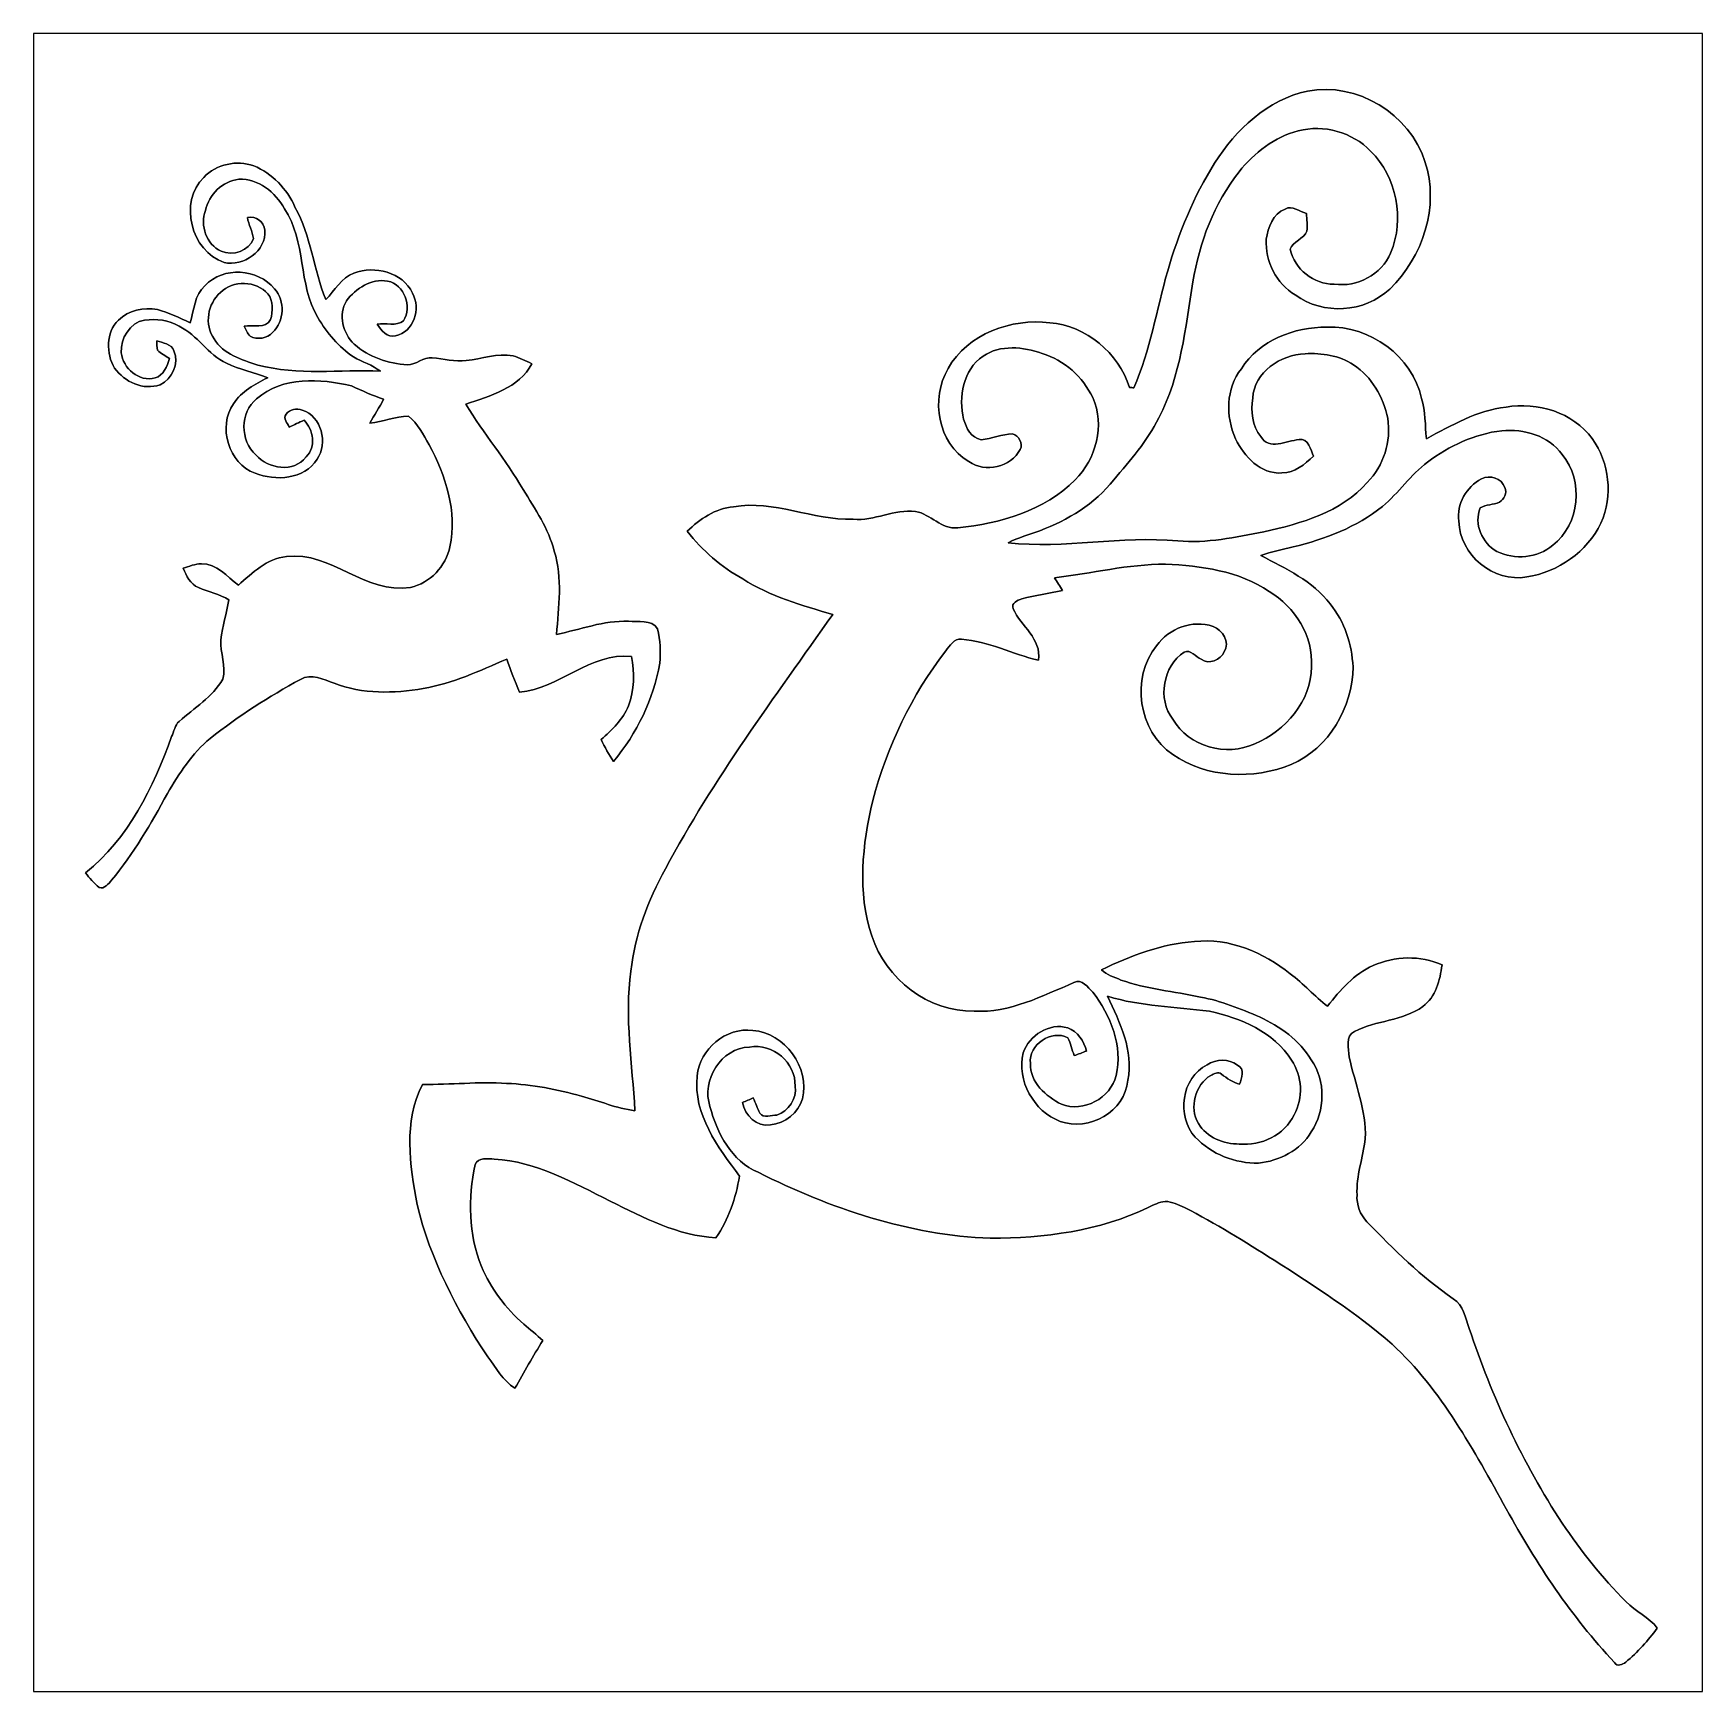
# Model space of a CAD drawing. Header units: centimetres. Extents: x -16.8 to 16.8, y -16.7 to 16.7.
import ezdxf

# ---------------------------------------------------------------- set-up
doc = ezdxf.new("R2010")
doc.units = ezdxf.units.CM
doc.header["$MEASUREMENT"] = 0
doc.layers.add('Layer 1', color=7, linetype='Continuous')

msp = doc.modelspace()

# ---------------------------------------------------------------- linework, layer by layer
at = {"layer": 'Layer 1', "color": 7}
for points, knots in [([(-16.77458, 16.66875), (-16.77458, 16.66875), (16.77458, 16.66875), (16.77458, 16.66875), (16.77458, 16.66875), (16.77458, 16.66875), (16.77458, -16.66875), (16.77458, -16.66875), (16.77458, -16.66875), (16.77458, -16.66875), (-16.77458, -16.66875), (-16.77458, -16.66875), (-16.77458, -16.66875), (-16.77458, -16.66875), (-16.77458, 16.66875), (-16.77458, 16.66875), (-16.77458, 16.66875), (-16.77458, 16.66875), (-16.77458, 16.66875), (-16.77458, 16.66875)], [0, 0, 0, 0, 0.16666667, 0.16666667, 0.16666667, 0.16666667, 0.33333333, 0.33333333, 0.33333333, 0.33333333, 0.5, 0.5, 0.5, 0.5, 0.66666667, 0.66666667, 0.66666667, 0.66666667, 1, 1, 1, 1]), ([(8.8332, 15.50776), (8.03028, 15.33349), (7.39422, 14.73517), (6.96595, 14.05925), (6.96595, 14.05925), (6.54614, 13.39144), (6.24381, 12.65167), (6.02333, 11.89567), (6.02333, 11.89567), (5.79931, 11.11109), (5.67337, 10.29476), (5.34211, 9.5437), (5.34211, 9.5437), (5.32095, 9.54546), (5.27897, 9.54899), (5.2578, 9.55075), (5.2578, 9.55075), (5.03026, 10.2429), (4.38856, 10.79394), (3.6516, 10.85074), (3.6516, 10.85074), (2.87972, 10.94211), (2.00307, 10.63413), (1.60831, 9.92858), (1.60831, 9.92858), (1.25483, 9.3218), (1.397, 8.42821), (2.02706, 8.05956), (2.02706, 8.05956), (2.35338, 7.82884), (2.87338, 7.94808), (3.05894, 8.30333), (3.05894, 8.30333), (3.12526, 8.42433), (3.02683, 8.58132), (2.90724, 8.61871), (2.90724, 8.61871), (2.69099, 8.60884), (2.48849, 8.51888), (2.27401, 8.50018), (2.27401, 8.50018), (2.07539, 8.53687), (1.97167, 8.73337), (1.92193, 8.91011), (1.92193, 8.91011), (1.81786, 9.35426), (1.90712, 9.90635), (2.31175, 10.17693), (2.31175, 10.17693), (2.66136, 10.41859), (3.11997, 10.36637), (3.49956, 10.23338), (3.49956, 10.23338), (3.9437, 10.09579), (4.31835, 9.76595), (4.51697, 9.34614), (4.51697, 9.34614), (4.76426, 8.78875), (4.58576, 8.11283), (4.16242, 7.69126), (4.16242, 7.69126), (3.54436, 7.06684), (2.65501, 6.81531), (1.80481, 6.731), (1.80481, 6.731), (1.47567, 6.68726), (1.26189, 7.00828), (0.95532, 7.05697), (0.95532, 7.05697), (0.52599, 7.10918), (0.13017, 6.86329), (-0.29951, 6.89927), (-0.29951, 6.89927), (-1.11407, 6.88128), (-1.88524, 7.29086), (-2.70439, 7.15292), (-2.70439, 7.15292), (-3.06776, 7.11976), (-3.37926, 6.90386), (-3.63608, 6.65903), (-3.63608, 6.65903), (-3.3274, 6.27168), (-2.95099, 5.94184), (-2.51742, 5.70054), (-2.51742, 5.70054), (-1.96462, 5.35058), (-1.33138, 5.16678), (-0.70803, 4.98792), (-0.70803, 4.98792), (-1.87925, 3.31858), (-3.10762, 1.67711), (-4.07106, -0.12524), (-4.07106, -0.12524), (-4.42278, -0.76235), (-4.68524, -1.45662), (-4.76497, -2.18369), (-4.76497, -2.18369), (-4.89691, -3.11856), (-4.73534, -4.05553), (-4.68524, -4.98934), (-4.68524, -4.98934), (-5.05495, -4.94347), (-5.39891, -4.79319), (-5.75663, -4.69829), (-5.75663, -4.69829), (-6.24875, -4.56424), (-6.75287, -4.46088), (-7.26369, -4.43971), (-7.26369, -4.43971), (-7.82708, -4.40478), (-8.38976, -4.46758), (-8.95315, -4.46299), (-8.95315, -4.46299), (-9.33591, -5.20488), (-9.21314, -6.08683), (-9.06357, -6.87423), (-9.06357, -6.87423), (-8.79793, -7.97701), (-8.26805, -8.99689), (-7.64223, -9.93599), (-7.64223, -9.93599), (-7.47078, -10.15118), (-7.34025, -10.42211), (-7.09542, -10.5664), (-7.09542, -10.5664), (-6.91339, -10.24572), (-6.73206, -9.92434), (-6.53733, -9.61108), (-6.53733, -9.61108), (-6.65903, -9.49501), (-6.79203, -9.39059), (-6.91974, -9.28194), (-6.91974, -9.28194), (-7.28486, -8.96514), (-7.57731, -8.56509), (-7.76993, -8.12165), (-7.76993, -8.12165), (-8.03099, -7.47536), (-8.04192, -6.74793), (-7.89481, -6.07307), (-7.89481, -6.07307), (-7.84648, -5.91644), (-7.63023, -5.95947), (-7.51311, -5.96124), (-7.51311, -5.96124), (-6.66856, -6.00816), (-5.92208, -6.43925), (-5.18266, -6.80755), (-5.18266, -6.80755), (-4.51168, -7.13952), (-3.82305, -7.50429), (-3.05999, -7.54486), (-3.05999, -7.54486), (-2.8, -7.17832), (-2.65677, -6.74476), (-2.58198, -6.30484), (-2.58198, -6.30484), (-3.01413, -5.71853), (-3.52002, -5.06624), (-3.43218, -4.29048), (-3.43218, -4.29048), (-3.38773, -3.75073), (-2.85503, -3.30553), (-2.31563, -3.37644), (-2.31563, -3.37644), (-1.67076, -3.42512), (-1.16628, -4.12468), (-1.31339, -4.75192), (-1.31339, -4.75192), (-1.40511, -5.03202), (-1.66405, -5.25004), (-1.96215, -5.27262), (-1.96215, -5.27262), (-2.24049, -5.3273), (-2.47579, -5.08388), (-2.51919, -4.82635), (-2.51919, -4.82635), (-2.44863, -4.79496), (-2.37772, -4.76426), (-2.30646, -4.73428), (-2.30646, -4.73428), (-2.25919, -4.83447), (-2.22709, -4.94206), (-2.17311, -5.03943), (-2.17311, -5.03943), (-2.10256, -5.15408), (-1.9304, -5.07647), (-1.83303, -5.07859), (-1.83303, -5.07859), (-1.59985, -4.99816), (-1.42311, -4.75227), (-1.46544, -4.49897), (-1.46544, -4.49897), (-1.44498, -4.0192), (-1.91594, -3.62903), (-2.38266, -3.70981), (-2.38266, -3.70981), (-2.95628, -3.72816), (-3.3528, -4.37727), (-3.17571, -4.90573), (-3.17571, -4.90573), (-3.03671, -5.43983), (-2.74108, -6.00498), (-2.20627, -6.22864), (-2.20627, -6.22864), (-0.75636, -6.95889), (0.82444, -7.49124), (2.4578, -7.55544), (2.4578, -7.55544), (3.53942, -7.55333), (4.64679, -7.40833), (5.63139, -6.93491), (5.63139, -6.93491), (5.74111, -6.88622), (5.84976, -6.82202), (5.97217, -6.81355), (5.97217, -6.81355), (6.11117, -6.81743), (6.23676, -6.88693), (6.3627, -6.93914), (6.3627, -6.93914), (6.985, -7.25135), (7.57308, -7.626), (8.16328, -7.99394), (8.16328, -7.99394), (8.97925, -8.51747), (9.7977, -9.04593), (10.53289, -9.68128), (10.53289, -9.68128), (11.53089, -10.6045), (12.17401, -11.82229), (12.82947, -12.99492), (12.82947, -12.99492), (13.43272, -14.10159), (14.13792, -15.15921), (15.00187, -16.07996), (15.00187, -16.07996), (15.05267, -16.17839), (15.16521, -16.1223), (15.22836, -16.07573), (15.22836, -16.07573), (15.46931, -15.87782), (15.67815, -15.64181), (15.86442, -15.39275), (15.86442, -15.39275), (15.70143, -15.16733), (15.42133, -15.06149), (15.23471, -14.85688), (15.23471, -14.85688), (14.75246, -14.37993), (14.33019, -13.84441), (13.95236, -13.28208), (13.95236, -13.28208), (13.15967, -12.06712), (12.5349, -10.7442), (12.08581, -9.36519), (12.08581, -9.36519), (11.99515, -9.16023), (11.98033, -8.88894), (11.76126, -8.77252), (11.76126, -8.77252), (11.12485, -8.32556), (10.56252, -7.78369), (10.02912, -7.22101), (10.02912, -7.22101), (9.89083, -7.07884), (9.81639, -6.88234), (9.82874, -6.68408), (9.82874, -6.68408), (9.80934, -6.29744), (9.95151, -5.9309), (9.99314, -5.55131), (9.99314, -5.55131), (10.02418, -4.98334), (9.78606, -4.45594), (9.67211, -3.91054), (9.67211, -3.91054), (9.65976, -3.73733), (9.58321, -3.48827), (9.77971, -3.39443), (9.77971, -3.39443), (10.21644, -3.17429), (10.74632, -3.18629), (11.15201, -2.8956), (11.15201, -2.8956), (11.41271, -2.70157), (11.49703, -2.36608), (11.5376, -2.06058), (11.5376, -2.06058), (11.10297, -1.86443), (10.58439, -1.87572), (10.15259, -2.07292), (10.15259, -2.07292), (9.76912, -2.24226), (9.48866, -2.56646), (9.23819, -2.89066), (9.23819, -2.89066), (8.97467, -2.68817), (8.75206, -2.43734), (8.48607, -2.23767), (8.48607, -2.23767), (7.94985, -1.80552), (7.25981, -1.51201), (6.5599, -1.58891), (6.5599, -1.58891), (5.90656, -1.63724), (5.28038, -1.87325), (4.69477, -2.15477), (4.69477, -2.15477), (4.7946, -2.26836), (4.95018, -2.30293), (5.08388, -2.36326), (5.08388, -2.36326), (5.6007, -2.54459), (6.15139, -2.59009), (6.68408, -2.70616), (6.68408, -2.70616), (7.09718, -2.77918), (7.48489, -2.94464), (7.87082, -3.10339), (7.87082, -3.10339), (8.28075, -3.29741), (8.67375, -3.57011), (8.90905, -3.96734), (8.90905, -3.96734), (9.2008, -4.39138), (9.19162, -4.99039), (8.9094, -5.41655), (8.9094, -5.41655), (8.69386, -5.79049), (8.26488, -5.99652), (7.84789, -6.0452), (7.84789, -6.0452), (7.37799, -6.04979), (6.90245, -5.86634), (6.57754, -5.52309), (6.57754, -5.52309), (6.19478, -5.10081), (6.29567, -4.32858), (6.81567, -4.06506), (6.81567, -4.06506), (6.99841, -3.95005), (7.24923, -3.93629), (7.42527, -4.07458), (7.42527, -4.07458), (7.58507, -4.1469), (7.50429, -4.33493), (7.46936, -4.45805), (7.46936, -4.45805), (7.33107, -4.41748), (7.21607, -4.33987), (7.10353, -4.25556), (7.10353, -4.25556), (7.03862, -4.1977), (6.9529, -4.24533), (6.88975, -4.27919), (6.88975, -4.27919), (6.57472, -4.46934), (6.44913, -4.92725), (6.64034, -5.24792), (6.64034, -5.24792), (6.80438, -5.52944), (7.14798, -5.66067), (7.46231, -5.66067), (7.46231, -5.66067), (7.8994, -5.70265), (8.37565, -5.48217), (8.56333, -5.07224), (8.56333, -5.07224), (8.75383, -4.73534), (8.72666, -4.29542), (8.51359, -3.9751), (8.51359, -3.9751), (8.15693, -3.40325), (7.49053, -3.1302), (6.86047, -2.98732), (6.86047, -2.98732), (6.17608, -2.90548), (5.48005, -2.8896), (4.81506, -2.69028), (4.81506, -2.69028), (5.06271, -3.21804), (5.34247, -3.77543), (5.22393, -4.37868), (5.22393, -4.37868), (5.16396, -5.0038), (4.44112, -5.41937), (3.86256, -5.20382), (3.86256, -5.20382), (3.33234, -5.00874), (2.9845, -4.37797), (3.11926, -3.82623), (3.11926, -3.82623), (3.2385, -3.47804), (3.64702, -3.21134), (4.01426, -3.32493), (4.01426, -3.32493), (4.21287, -3.3976), (4.34128, -3.59092), (4.39208, -3.79024), (4.39208, -3.79024), (4.30989, -3.82235), (4.22734, -3.85269), (4.14373, -3.88091), (4.14373, -3.88091), (4.09928, -3.76273), (4.07106, -3.63714), (4.01955, -3.52284), (4.01955, -3.52284), (3.69041, -3.35209), (3.21769, -3.66183), (3.26496, -4.03895), (3.26496, -4.03895), (3.24767, -4.41748), (3.57964, -4.70535), (3.88867, -4.86057), (3.88867, -4.86057), (4.33141, -5.03273), (4.87398, -4.73816), (4.98828, -4.28272), (4.98828, -4.28272), (5.12516, -3.68547), (4.87433, -3.07693), (4.51908, -2.60668), (4.51908, -2.60668), (4.42136, -2.51072), (4.2986, -2.33221), (4.13985, -2.41194), (4.13985, -2.41194), (3.50026, -2.68393), (2.8508, -3.02683), (2.1336, -2.98803), (2.1336, -2.98803), (1.21391, -3.00849), (0.35454, -2.34103), (0.07691, -1.47532), (0.07691, -1.47532), (-0.22084, -0.59267), (-0.11289, 0.35772), (0.09772, 1.24672), (0.09772, 1.24672), (0.38241, 2.33257), (0.87877, 3.36585), (1.5621, 4.25732), (1.5621, 4.25732), (1.64253, 4.35434), (1.73002, 4.50921), (1.88101, 4.48733), (1.88101, 4.48733), (2.42041, 4.45135), (2.90618, 4.18712), (3.42724, 4.06612), (3.42724, 4.06612), (3.48968, 4.50144), (3.07375, 4.7498), (2.91677, 5.10293), (2.91677, 5.10293), (2.87161, 5.21758), (3.00461, 5.27297), (3.09139, 5.30084), (3.09139, 5.30084), (3.3595, 5.37563), (3.6389, 5.39926), (3.90772, 5.47158), (3.90772, 5.47158), (3.85621, 5.55625), (3.80294, 5.63986), (3.75109, 5.72382), (3.75109, 5.72382), (4.49333, 5.81096), (5.22746, 5.99793), (5.97817, 5.99828), (5.97817, 5.99828), (6.69607, 5.96441), (7.45278, 5.86352), (8.06168, 5.45077), (8.06168, 5.45077), (8.57426, 5.13503), (8.96091, 4.54978), (8.91117, 3.93277), (8.91117, 3.93277), (8.91187, 3.24167), (8.38764, 2.64195), (7.77487, 2.3876), (7.77487, 2.3876), (7.20513, 2.12055), (6.44243, 2.32481), (6.12634, 2.87902), (6.12634, 2.87902), (5.81272, 3.29177), (5.92737, 3.94476), (6.35564, 4.22945), (6.35564, 4.22945), (6.48441, 4.29084), (6.58636, 4.13067), (6.69502, 4.08693), (6.69502, 4.08693), (6.85341, 3.96946), (7.08448, 4.07), (7.16033, 4.23686), (7.16033, 4.23686), (7.27957, 4.42701), (7.12646, 4.67783), (6.9342, 4.74592), (6.9342, 4.74592), (6.52145, 4.88527), (6.04767, 4.71382), (5.80143, 4.35857), (5.80143, 4.35857), (5.27226, 3.71546), (5.43031, 2.63737), (6.12422, 2.17452), (6.12422, 2.17452), (6.80649, 1.69474), (7.74771, 1.66264), (8.50582, 1.97203), (8.50582, 1.97203), (9.27029, 2.29411), (9.73914, 3.11891), (9.74866, 3.93171), (9.74866, 3.93171), (9.72502, 4.38573), (9.58286, 4.84364), (9.28934, 5.19712), (9.28934, 5.19712), (8.93798, 5.66349), (8.39435, 5.90338), (7.89517, 6.17185), (7.89517, 6.17185), (8.10542, 6.25052), (8.32591, 6.29391), (8.54428, 6.344), (8.54428, 6.344), (9.18739, 6.49711), (9.81922, 6.74441), (10.34239, 7.1561), (10.34239, 7.1561), (10.66412, 7.43303), (10.9033, 7.79533), (11.2462, 8.04933), (11.2462, 8.04933), (11.68259, 8.37389), (12.19306, 8.61554), (12.73704, 8.6808), (12.73704, 8.6808), (13.18542, 8.72102), (13.67825, 8.58414), (13.9506, 8.20102), (13.9506, 8.20102), (14.39016, 7.67962), (14.30831, 6.79803), (13.76468, 6.37963), (13.76468, 6.37963), (13.46094, 6.1147), (12.99457, 6.08083), (12.63791, 6.25263), (12.63791, 6.25263), (12.34652, 6.41879), (12.1666, 6.80861), (12.30665, 7.12787), (12.30665, 7.12787), (12.41919, 7.20196), (12.56877, 7.18502), (12.68942, 7.24641), (12.68942, 7.24641), (12.78784, 7.30109), (12.85099, 7.43021), (12.79772, 7.53745), (12.79772, 7.53745), (12.73634, 7.72513), (12.50103, 7.80203), (12.32782, 7.71102), (12.32782, 7.71102), (12.03078, 7.55368), (11.82052, 7.20443), (11.87591, 6.86294), (11.87591, 6.86294), (11.88579, 6.18702), (12.57265, 5.61904), (13.24151, 5.74111), (13.24151, 5.74111), (13.86805, 5.83953), (14.45719, 6.24487), (14.73094, 6.82378), (14.73094, 6.82378), (14.97189, 7.36917), (14.90804, 8.03981), (14.55385, 8.52205), (14.55385, 8.52205), (14.16826, 9.05616), (13.4553, 9.26253), (12.82312, 9.15458), (12.82312, 9.15458), (12.24104, 9.09214), (11.73127, 8.78664), (11.22327, 8.52064), (11.22327, 8.52064), (11.19611, 8.79087), (11.20669, 9.06815), (11.12696, 9.33027), (11.12696, 9.33027), (10.94105, 10.17693), (10.08486, 10.80135), (9.22514, 10.76254), (9.22514, 10.76254), (8.56791, 10.76748), (7.86589, 10.49972), (7.50358, 9.92576), (7.50358, 9.92576), (7.19314, 9.5317), (7.18185, 8.96408), (7.38928, 8.51923), (7.38928, 8.51923), (7.55721, 8.16257), (7.8934, 7.80344), (8.32026, 7.83061), (8.32026, 7.83061), (8.58026, 7.82814), (8.77499, 8.007), (8.95421, 8.16822), (8.95421, 8.16822), (8.90199, 8.29063), (8.84943, 8.53158), (8.66387, 8.50512), (8.66387, 8.50512), (8.41057, 8.47407), (8.05815, 8.27934), (7.89376, 8.56368), (7.89376, 8.56368), (7.7216, 8.77923), (7.68809, 9.07203), (7.73183, 9.33662), (7.73183, 9.33662), (7.76111, 9.86084), (8.29627, 10.20798), (8.78593, 10.2295), (8.78593, 10.2295), (9.1186, 10.24079), (9.47632, 10.20163), (9.75466, 10.00301), (9.75466, 10.00301), (10.13142, 9.76983), (10.35156, 9.35249), (10.44646, 8.93057), (10.44646, 8.93057), (10.51913, 8.46526), (10.3632, 7.9756), (10.03547, 7.63834), (10.03547, 7.63834), (9.50524, 7.03968), (8.70726, 6.81814), (7.95549, 6.6481), (7.95549, 6.6481), (7.38717, 6.53979), (6.80861, 6.41103), (6.22653, 6.46536), (6.22653, 6.46536), (5.08776, 6.5726), (3.95323, 6.30202), (2.81411, 6.42867), (2.81411, 6.42867), (3.01731, 6.53309), (3.23991, 6.58883), (3.45228, 6.67067), (3.45228, 6.67067), (4.0192, 6.88305), (4.56318, 7.20901), (4.93783, 7.69267), (4.93783, 7.69267), (5.27367, 8.08143), (5.61481, 8.47478), (5.84482, 8.93798), (5.84482, 8.93798), (6.28932, 9.78217), (6.37822, 10.74667), (6.53203, 11.67236), (6.53203, 11.67236), (6.65762, 12.46964), (6.96031, 13.24645), (7.45737, 13.88639), (7.45737, 13.88639), (7.76287, 14.26669), (8.16857, 14.58842), (8.6487, 14.70801), (8.6487, 14.70801), (9.1567, 14.84489), (9.73949, 14.68367), (10.10214, 14.29985), (10.10214, 14.29985), (10.63096, 13.7795), (10.79077, 12.9346), (10.50431, 12.25303), (10.50431, 12.25303), (10.32192, 11.82088), (9.83051, 11.55735), (9.36731, 11.62791), (9.36731, 11.62791), (8.95809, 11.61697), (8.5725, 11.93341), (8.48783, 12.32852), (8.48783, 12.32852), (8.53122, 12.49186), (8.76441, 12.5282), (8.82086, 12.69294), (8.82086, 12.69294), (8.83532, 12.81007), (8.81592, 12.9286), (8.81274, 13.04607), (8.81274, 13.04607), (8.67727, 13.08488), (8.52876, 13.22105), (8.38447, 13.13639), (8.38447, 13.13639), (8.13329, 13.03761), (8.04333, 12.77197), (8.00559, 12.52926), (8.00559, 12.52926), (7.97631, 12.08793), (8.20737, 11.63708), (8.58837, 11.40989), (8.58837, 11.40989), (9.14753, 11.00067), (9.98361, 11.04865), (10.48526, 11.52878), (10.48526, 11.52878), (11.15448, 12.16731), (11.48997, 13.19495), (11.19364, 14.091), (11.19364, 14.091), (10.89096, 15.05197), (9.82486, 15.70073), (8.8332, 15.50776), (8.8332, 15.50776), (8.8332, 15.50776), (8.8332, 15.50776), (8.8332, 15.50776)], [0, 0, 0, 0, 0.00540541, 0.00540541, 0.00540541, 0.00540541, 0.01081081, 0.01081081, 0.01081081, 0.01081081, 0.01621622, 0.01621622, 0.01621622, 0.01621622, 0.02162162, 0.02162162, 0.02162162, 0.02162162, 0.02702703, 0.02702703, 0.02702703, 0.02702703, 0.03243243, 0.03243243, 0.03243243, 0.03243243, 0.03783784, 0.03783784, 0.03783784, 0.03783784, 0.04324324, 0.04324324, 0.04324324, 0.04324324, 0.04864865, 0.04864865, 0.04864865, 0.04864865, 0.05405405, 0.05405405, 0.05405405, 0.05405405, 0.05945946, 0.05945946, 0.05945946, 0.05945946, 0.06486486, 0.06486486, 0.06486486, 0.06486486, 0.07027027, 0.07027027, 0.07027027, 0.07027027, 0.07567568, 0.07567568, 0.07567568, 0.07567568, 0.08108108, 0.08108108, 0.08108108, 0.08108108, 0.08648649, 0.08648649, 0.08648649, 0.08648649, 0.09189189, 0.09189189, 0.09189189, 0.09189189, 0.0972973, 0.0972973, 0.0972973, 0.0972973, 0.1027027, 0.1027027, 0.1027027, 0.1027027, 0.10810811, 0.10810811, 0.10810811, 0.10810811, 0.11351351, 0.11351351, 0.11351351, 0.11351351, 0.11891892, 0.11891892, 0.11891892, 0.11891892, 0.12432432, 0.12432432, 0.12432432, 0.12432432, 0.12972973, 0.12972973, 0.12972973, 0.12972973, 0.13513514, 0.13513514, 0.13513514, 0.13513514, 0.14054054, 0.14054054, 0.14054054, 0.14054054, 0.14594595, 0.14594595, 0.14594595, 0.14594595, 0.15135135, 0.15135135, 0.15135135, 0.15135135, 0.15675676, 0.15675676, 0.15675676, 0.15675676, 0.16216216, 0.16216216, 0.16216216, 0.16216216, 0.16756757, 0.16756757, 0.16756757, 0.16756757, 0.17297297, 0.17297297, 0.17297297, 0.17297297, 0.17837838, 0.17837838, 0.17837838, 0.17837838, 0.18378378, 0.18378378, 0.18378378, 0.18378378, 0.18918919, 0.18918919, 0.18918919, 0.18918919, 0.19459459, 0.19459459, 0.19459459, 0.19459459, 0.2, 0.2, 0.2, 0.2, 0.20540541, 0.20540541, 0.20540541, 0.20540541, 0.21081081, 0.21081081, 0.21081081, 0.21081081, 0.21621622, 0.21621622, 0.21621622, 0.21621622, 0.22162162, 0.22162162, 0.22162162, 0.22162162, 0.22702703, 0.22702703, 0.22702703, 0.22702703, 0.23243243, 0.23243243, 0.23243243, 0.23243243, 0.23783784, 0.23783784, 0.23783784, 0.23783784, 0.24324324, 0.24324324, 0.24324324, 0.24324324, 0.24864865, 0.24864865, 0.24864865, 0.24864865, 0.25405405, 0.25405405, 0.25405405, 0.25405405, 0.25945946, 0.25945946, 0.25945946, 0.25945946, 0.26486486, 0.26486486, 0.26486486, 0.26486486, 0.27027027, 0.27027027, 0.27027027, 0.27027027, 0.27567568, 0.27567568, 0.27567568, 0.27567568, 0.28108108, 0.28108108, 0.28108108, 0.28108108, 0.28648649, 0.28648649, 0.28648649, 0.28648649, 0.29189189, 0.29189189, 0.29189189, 0.29189189, 0.2972973, 0.2972973, 0.2972973, 0.2972973, 0.3027027, 0.3027027, 0.3027027, 0.3027027, 0.30810811, 0.30810811, 0.30810811, 0.30810811, 0.31351351, 0.31351351, 0.31351351, 0.31351351, 0.31891892, 0.31891892, 0.31891892, 0.31891892, 0.32432432, 0.32432432, 0.32432432, 0.32432432, 0.32972973, 0.32972973, 0.32972973, 0.32972973, 0.33513514, 0.33513514, 0.33513514, 0.33513514, 0.34054054, 0.34054054, 0.34054054, 0.34054054, 0.34594595, 0.34594595, 0.34594595, 0.34594595, 0.35135135, 0.35135135, 0.35135135, 0.35135135, 0.35675676, 0.35675676, 0.35675676, 0.35675676, 0.36216216, 0.36216216, 0.36216216, 0.36216216, 0.36756757, 0.36756757, 0.36756757, 0.36756757, 0.37297297, 0.37297297, 0.37297297, 0.37297297, 0.37837838, 0.37837838, 0.37837838, 0.37837838, 0.38378378, 0.38378378, 0.38378378, 0.38378378, 0.38918919, 0.38918919, 0.38918919, 0.38918919, 0.39459459, 0.39459459, 0.39459459, 0.39459459, 0.4, 0.4, 0.4, 0.4, 0.40540541, 0.40540541, 0.40540541, 0.40540541, 0.41081081, 0.41081081, 0.41081081, 0.41081081, 0.41621622, 0.41621622, 0.41621622, 0.41621622, 0.42162162, 0.42162162, 0.42162162, 0.42162162, 0.42702703, 0.42702703, 0.42702703, 0.42702703, 0.43243243, 0.43243243, 0.43243243, 0.43243243, 0.43783784, 0.43783784, 0.43783784, 0.43783784, 0.44324324, 0.44324324, 0.44324324, 0.44324324, 0.44864865, 0.44864865, 0.44864865, 0.44864865, 0.45405405, 0.45405405, 0.45405405, 0.45405405, 0.45945946, 0.45945946, 0.45945946, 0.45945946, 0.46486486, 0.46486486, 0.46486486, 0.46486486, 0.47027027, 0.47027027, 0.47027027, 0.47027027, 0.47567568, 0.47567568, 0.47567568, 0.47567568, 0.48108108, 0.48108108, 0.48108108, 0.48108108, 0.48648649, 0.48648649, 0.48648649, 0.48648649, 0.49189189, 0.49189189, 0.49189189, 0.49189189, 0.4972973, 0.4972973, 0.4972973, 0.4972973, 0.5027027, 0.5027027, 0.5027027, 0.5027027, 0.50810811, 0.50810811, 0.50810811, 0.50810811, 0.51351351, 0.51351351, 0.51351351, 0.51351351, 0.51891892, 0.51891892, 0.51891892, 0.51891892, 0.52432432, 0.52432432, 0.52432432, 0.52432432, 0.52972973, 0.52972973, 0.52972973, 0.52972973, 0.53513514, 0.53513514, 0.53513514, 0.53513514, 0.54054054, 0.54054054, 0.54054054, 0.54054054, 0.54594595, 0.54594595, 0.54594595, 0.54594595, 0.55135135, 0.55135135, 0.55135135, 0.55135135, 0.55675676, 0.55675676, 0.55675676, 0.55675676, 0.56216216, 0.56216216, 0.56216216, 0.56216216, 0.56756757, 0.56756757, 0.56756757, 0.56756757, 0.57297297, 0.57297297, 0.57297297, 0.57297297, 0.57837838, 0.57837838, 0.57837838, 0.57837838, 0.58378378, 0.58378378, 0.58378378, 0.58378378, 0.58918919, 0.58918919, 0.58918919, 0.58918919, 0.59459459, 0.59459459, 0.59459459, 0.59459459, 0.6, 0.6, 0.6, 0.6, 0.60540541, 0.60540541, 0.60540541, 0.60540541, 0.61081081, 0.61081081, 0.61081081, 0.61081081, 0.61621622, 0.61621622, 0.61621622, 0.61621622, 0.62162162, 0.62162162, 0.62162162, 0.62162162, 0.62702703, 0.62702703, 0.62702703, 0.62702703, 0.63243243, 0.63243243, 0.63243243, 0.63243243, 0.63783784, 0.63783784, 0.63783784, 0.63783784, 0.64324324, 0.64324324, 0.64324324, 0.64324324, 0.64864865, 0.64864865, 0.64864865, 0.64864865, 0.65405405, 0.65405405, 0.65405405, 0.65405405, 0.65945946, 0.65945946, 0.65945946, 0.65945946, 0.66486486, 0.66486486, 0.66486486, 0.66486486, 0.67027027, 0.67027027, 0.67027027, 0.67027027, 0.67567568, 0.67567568, 0.67567568, 0.67567568, 0.68108108, 0.68108108, 0.68108108, 0.68108108, 0.68648649, 0.68648649, 0.68648649, 0.68648649, 0.69189189, 0.69189189, 0.69189189, 0.69189189, 0.6972973, 0.6972973, 0.6972973, 0.6972973, 0.7027027, 0.7027027, 0.7027027, 0.7027027, 0.70810811, 0.70810811, 0.70810811, 0.70810811, 0.71351351, 0.71351351, 0.71351351, 0.71351351, 0.71891892, 0.71891892, 0.71891892, 0.71891892, 0.72432432, 0.72432432, 0.72432432, 0.72432432, 0.72972973, 0.72972973, 0.72972973, 0.72972973, 0.73513514, 0.73513514, 0.73513514, 0.73513514, 0.74054054, 0.74054054, 0.74054054, 0.74054054, 0.74594595, 0.74594595, 0.74594595, 0.74594595, 0.75135135, 0.75135135, 0.75135135, 0.75135135, 0.75675676, 0.75675676, 0.75675676, 0.75675676, 0.76216216, 0.76216216, 0.76216216, 0.76216216, 0.76756757, 0.76756757, 0.76756757, 0.76756757, 0.77297297, 0.77297297, 0.77297297, 0.77297297, 0.77837838, 0.77837838, 0.77837838, 0.77837838, 0.78378378, 0.78378378, 0.78378378, 0.78378378, 0.78918919, 0.78918919, 0.78918919, 0.78918919, 0.79459459, 0.79459459, 0.79459459, 0.79459459, 0.8, 0.8, 0.8, 0.8, 0.80540541, 0.80540541, 0.80540541, 0.80540541, 0.81081081, 0.81081081, 0.81081081, 0.81081081, 0.81621622, 0.81621622, 0.81621622, 0.81621622, 0.82162162, 0.82162162, 0.82162162, 0.82162162, 0.82702703, 0.82702703, 0.82702703, 0.82702703, 0.83243243, 0.83243243, 0.83243243, 0.83243243, 0.83783784, 0.83783784, 0.83783784, 0.83783784, 0.84324324, 0.84324324, 0.84324324, 0.84324324, 0.84864865, 0.84864865, 0.84864865, 0.84864865, 0.85405405, 0.85405405, 0.85405405, 0.85405405, 0.85945946, 0.85945946, 0.85945946, 0.85945946, 0.86486486, 0.86486486, 0.86486486, 0.86486486, 0.87027027, 0.87027027, 0.87027027, 0.87027027, 0.87567568, 0.87567568, 0.87567568, 0.87567568, 0.88108108, 0.88108108, 0.88108108, 0.88108108, 0.88648649, 0.88648649, 0.88648649, 0.88648649, 0.89189189, 0.89189189, 0.89189189, 0.89189189, 0.8972973, 0.8972973, 0.8972973, 0.8972973, 0.9027027, 0.9027027, 0.9027027, 0.9027027, 0.90810811, 0.90810811, 0.90810811, 0.90810811, 0.91351351, 0.91351351, 0.91351351, 0.91351351, 0.91891892, 0.91891892, 0.91891892, 0.91891892, 0.92432432, 0.92432432, 0.92432432, 0.92432432, 0.92972973, 0.92972973, 0.92972973, 0.92972973, 0.93513514, 0.93513514, 0.93513514, 0.93513514, 0.94054054, 0.94054054, 0.94054054, 0.94054054, 0.94594595, 0.94594595, 0.94594595, 0.94594595, 0.95135135, 0.95135135, 0.95135135, 0.95135135, 0.95675676, 0.95675676, 0.95675676, 0.95675676, 0.96216216, 0.96216216, 0.96216216, 0.96216216, 0.96756757, 0.96756757, 0.96756757, 0.96756757, 0.97297297, 0.97297297, 0.97297297, 0.97297297, 0.97837838, 0.97837838, 0.97837838, 0.97837838, 0.98378378, 0.98378378, 0.98378378, 0.98378378, 0.98918919, 0.98918919, 0.98918919, 0.98918919, 1, 1, 1, 1]), ([(-13.35052, 13.77421), (-13.85782, 13.28349), (-13.60523, 12.28584), (-12.94342, 12.065), (-12.94342, 12.065), (-12.55642, 11.96799), (-12.08723, 12.29536), (-12.12074, 12.7127), (-12.12074, 12.7127), (-12.15813, 12.88732), (-12.28196, 12.99704), (-12.47422, 12.96564), (-12.47422, 12.96564), (-12.44565, 12.82312), (-12.37403, 12.69047), (-12.35181, 12.54795), (-12.35181, 12.54795), (-12.43154, 12.29783), (-12.77091, 12.17895), (-13.00163, 12.29325), (-13.00163, 12.29325), (-13.30043, 12.4206), (-13.42672, 12.81112), (-13.3163, 13.10534), (-13.3163, 13.10534), (-13.24963, 13.42954), (-12.97552, 13.69448), (-12.64603, 13.73752), (-12.64603, 13.73752), (-12.25268, 13.75551), (-11.90766, 13.47294), (-11.7288, 13.14203), (-11.7288, 13.14203), (-11.28642, 12.49045), (-11.45893, 11.62579), (-11.05535, 10.95657), (-11.05535, 10.95657), (-10.87473, 10.64683), (-10.63837, 10.36391), (-10.33815, 10.16282), (-10.33815, 10.16282), (-10.16071, 10.0644), (-9.96456, 9.99913), (-9.79946, 9.87813), (-9.79946, 9.87813), (-10.61791, 9.91235), (-11.45858, 9.78782), (-12.26044, 9.99984), (-12.26044, 9.99984), (-12.58253, 10.10497), (-12.95929, 10.21503), (-13.14238, 10.52936), (-13.14238, 10.52936), (-13.34417, 10.81017), (-13.27221, 11.23985), (-13.01221, 11.46034), (-13.01221, 11.46034), (-12.76562, 11.71399), (-12.29748, 11.69494), (-12.06077, 11.43529), (-12.06077, 11.43529), (-11.9507, 11.29171), (-11.9574, 11.08004), (-12.00891, 10.91636), (-12.00891, 10.91636), (-12.10522, 10.71809), (-12.36204, 10.82287), (-12.53702, 10.78159), (-12.53702, 10.78159), (-12.50139, 10.71245), (-12.47422, 10.63625), (-12.41989, 10.5791), (-12.41989, 10.5791), (-12.27384, 10.50396), (-12.07347, 10.53218), (-11.96481, 10.65953), (-11.96481, 10.65953), (-11.72563, 10.88672), (-11.7154, 11.28466), (-11.92601, 11.53442), (-11.92601, 11.53442), (-12.26079, 11.93941), (-12.96317, 11.99162), (-13.32548, 11.59651), (-13.32548, 11.59651), (-13.53926, 11.40848), (-13.54631, 11.10333), (-13.62357, 10.84862), (-13.62357, 10.84862), (-13.837, 10.95199), (-14.05255, 11.05464), (-14.28221, 11.11673), (-14.28221, 11.11673), (-14.55455, 11.15871), (-14.86606, 11.10686), (-15.06573, 10.90295), (-15.06573, 10.90295), (-15.31938, 10.65742), (-15.31408, 10.22879), (-15.1444, 9.93846), (-15.1444, 9.93846), (-14.93696, 9.66294), (-14.57149, 9.48267), (-14.22612, 9.60543), (-14.22612, 9.60543), (-13.98411, 9.72608), (-13.84194, 10.02594), (-13.94848, 10.28594), (-13.94848, 10.28594), (-14.00246, 10.42635), (-14.17179, 10.44646), (-14.29597, 10.48808), (-14.29597, 10.48808), (-14.29314, 10.42635), (-14.29526, 10.36285), (-14.28044, 10.30217), (-14.28044, 10.30217), (-14.21271, 10.22985), (-14.12205, 10.18505), (-14.04126, 10.12931), (-14.04126, 10.12931), (-14.08889, 9.97303), (-14.15697, 9.79558), (-14.32842, 9.74125), (-14.32842, 9.74125), (-14.65086, 9.65517), (-14.97471, 9.93457), (-15.00823, 10.24925), (-15.00823, 10.24925), (-15.02869, 10.53571), (-14.83431, 10.85215), (-14.54009, 10.90471), (-14.54009, 10.90471), (-14.30338, 10.93258), (-14.05008, 10.91212), (-13.84512, 10.77948), (-13.84512, 10.77948), (-13.47188, 10.60485), (-13.26938, 10.20727), (-12.89368, 10.03829), (-12.89368, 10.03829), (-12.62944, 9.90847), (-12.33981, 9.84744), (-12.065, 9.7469), (-12.065, 9.7469), (-12.32112, 9.6139), (-12.59099, 9.47702), (-12.74974, 9.22337), (-12.74974, 9.22337), (-13.07712, 8.76371), (-12.84993, 8.01687), (-12.319, 7.82496), (-12.319, 7.82496), (-11.91048, 7.66692), (-11.32487, 7.69726), (-11.07228, 8.10648), (-11.07228, 8.10648), (-10.84792, 8.42786), (-10.98197, 8.97467), (-11.37179, 9.09426), (-11.37179, 9.09426), (-11.48292, 9.138), (-11.62085, 9.10625), (-11.69564, 9.01241), (-11.69564, 9.01241), (-11.76302, 8.92598), (-11.66671, 8.83356), (-11.63355, 8.75383), (-11.63355, 8.75383), (-11.53407, 8.80039), (-11.43494, 8.84661), (-11.3351, 8.89176), (-11.3351, 8.89176), (-11.14319, 8.69809), (-11.08393, 8.35695), (-11.29418, 8.15446), (-11.29418, 8.15446), (-11.53901, 7.82779), (-12.05724, 7.91281), (-12.30242, 8.19397), (-12.30242, 8.19397), (-12.62309, 8.48007), (-12.62486, 9.05087), (-12.28725, 9.32356), (-12.28725, 9.32356), (-11.76338, 9.78006), (-11.01125, 9.73208), (-10.37837, 9.58039), (-10.37837, 9.58039), (-10.16529, 9.48902), (-9.95927, 9.38107), (-9.73455, 9.31792), (-9.73455, 9.31792), (-9.81816, 9.15106), (-9.92152, 8.99513), (-10.01219, 8.83214), (-10.01219, 8.83214), (-9.75043, 8.86178), (-9.50207, 8.97184), (-9.23643, 8.97043), (-9.23643, 8.97043), (-9.04381, 8.83109), (-8.94433, 8.59472), (-8.81839, 8.39929), (-8.81839, 8.39929), (-8.48924, 7.77699), (-8.25112, 7.05626), (-8.40246, 6.34894), (-8.40246, 6.34894), (-8.48678, 5.9563), (-8.80004, 5.61834), (-9.19551, 5.52979), (-9.19551, 5.52979), (-10.10603, 5.38233), (-10.78195, 6.26145), (-11.69, 6.15068), (-11.69, 6.15068), (-12.08229, 6.10658), (-12.37298, 5.82471), (-12.6552, 5.57671), (-12.6552, 5.57671), (-12.88168, 5.74993), (-13.08735, 6.00957), (-13.39885, 6.00498), (-13.39885, 6.00498), (-13.5255, 6.00675), (-13.64474, 5.95171), (-13.76468, 5.91714), (-13.76468, 5.91714), (-13.69554, 5.76651), (-13.62463, 5.59223), (-13.45565, 5.52873), (-13.45565, 5.52873), (-13.25492, 5.43913), (-13.03338, 5.3975), (-12.84393, 5.28108), (-12.84393, 5.28108), (-12.89156, 5.01227), (-12.98081, 4.75121), (-13.00515, 4.47816), (-13.00515, 4.47816), (-13.02314, 4.21287), (-12.89897, 3.94794), (-12.96705, 3.68582), (-12.96705, 3.68582), (-13.17943, 3.33199), (-13.53749, 3.10092), (-13.84547, 2.83774), (-13.84547, 2.83774), (-13.93366, 2.75943), (-13.94425, 2.62961), (-13.99822, 2.53012), (-13.99822, 2.53012), (-14.36617, 1.51095), (-14.85759, 0.47837), (-15.72824, -0.20779), (-15.72824, -0.20779), (-15.64569, -0.31327), (-15.55609, -0.4131), (-15.45519, -0.50165), (-15.45519, -0.50165), (-15.34301, -0.54504), (-15.26963, -0.42298), (-15.20225, -0.3556), (-15.20225, -0.3556), (-14.76199, 0.17886), (-14.40921, 0.77752), (-14.08218, 1.38571), (-14.08218, 1.38571), (-13.84194, 1.78823), (-13.58829, 2.19675), (-13.21823, 2.49343), (-13.21823, 2.49343), (-12.65484, 2.94746), (-12.03995, 3.33551), (-11.40601, 3.68229), (-11.40601, 3.68229), (-11.18799, 3.80894), (-10.9407, 3.67736), (-10.72797, 3.60292), (-10.72797, 3.60292), (-10.15859, 3.38314), (-9.53029, 3.39584), (-8.93727, 3.49956), (-8.93727, 3.49956), (-8.34637, 3.59339), (-7.8038, 3.85621), (-7.25946, 4.09011), (-7.25946, 4.09011), (-7.18326, 3.86539), (-7.09824, 3.64384), (-7.0044, 3.42583), (-7.0044, 3.42583), (-6.19795, 3.48615), (-5.58765, 4.23333), (-4.75474, 4.14196), (-4.75474, 4.14196), (-4.69089, 3.81529), (-4.69018, 3.46534), (-4.81436, 3.15207), (-4.81436, 3.15207), (-4.92513, 2.87514), (-5.1435, 2.66418), (-5.36328, 2.47121), (-5.36328, 2.47121), (-5.29237, 2.31846), (-5.20347, 2.17593), (-5.11669, 2.03129), (-5.11669, 2.03129), (-4.64432, 2.59539), (-4.31483, 3.28013), (-4.18324, 4.00438), (-4.18324, 4.00438), (-4.1716, 4.23545), (-4.16701, 4.47146), (-4.22945, 4.69618), (-4.22945, 4.69618), (-4.34411, 4.89585), (-4.63056, 4.82988), (-4.81542, 4.85069), (-4.81542, 4.85069), (-5.31319, 4.86728), (-5.78026, 4.68418), (-6.25969, 4.58435), (-6.25969, 4.58435), (-6.21736, 5.13997), (-6.13481, 5.71606), (-6.3059, 6.25863), (-6.3059, 6.25863), (-6.41844, 6.71407), (-6.69219, 7.10247), (-6.93067, 7.49794), (-6.93067, 7.49794), (-7.28169, 8.09202), (-7.72231, 8.62718), (-8.08355, 9.2135), (-8.08355, 9.2135), (-7.60342, 9.38283), (-7.00652, 9.53558), (-6.75675, 10.02806), (-6.75675, 10.02806), (-6.88058, 10.08451), (-7.00264, 10.1473), (-7.13317, 10.18611), (-7.13317, 10.18611), (-7.45137, 10.24114), (-7.76041, 10.12649), (-8.07332, 10.0898), (-8.07332, 10.0898), (-8.30404, 10.06581), (-8.52911, 10.12437), (-8.75665, 10.14906), (-8.75665, 10.14906), (-8.93868, 10.1667), (-9.07874, 10.00337), (-9.2583, 10.00513), (-9.2583, 10.00513), (-9.64459, 10.02665), (-10.03159, 10.16317), (-10.32475, 10.41964), (-10.32475, 10.41964), (-10.55652, 10.6366), (-10.64966, 11.01302), (-10.48209, 11.29418), (-10.48209, 11.29418), (-10.28947, 11.54112), (-9.98291, 11.74821), (-9.65518, 11.68894), (-9.65518, 11.68894), (-9.31298, 11.61662), (-9.16693, 11.17953), (-9.33344, 10.88743), (-9.33344, 10.88743), (-9.48478, 10.77524), (-9.69398, 10.85109), (-9.86296, 10.82499), (-9.86296, 10.82499), (-9.79135, 10.69269), (-9.66047, 10.55017), (-9.49431, 10.58545), (-9.49431, 10.58545), (-9.13095, 10.66588), (-8.98243, 11.13684), (-9.15494, 11.44764), (-9.15494, 11.44764), (-9.35567, 11.87132), (-9.91588, 12.00503), (-10.33145, 11.85016), (-10.33145, 11.85016), (-10.58827, 11.7535), (-10.71598, 11.50267), (-10.89731, 11.31535), (-10.89731, 11.31535), (-11.14037, 11.92389), (-11.19717, 12.59699), (-11.51749, 13.17696), (-11.51749, 13.17696), (-11.67589, 13.54596), (-11.97434, 13.849), (-12.34299, 14.00704), (-12.34299, 14.00704), (-12.68942, 14.12663), (-13.09405, 14.04056), (-13.35052, 13.77421)], [0, 0, 0, 0, 0.00980392, 0.00980392, 0.00980392, 0.00980392, 0.01960784, 0.01960784, 0.01960784, 0.01960784, 0.02941176, 0.02941176, 0.02941176, 0.02941176, 0.03921569, 0.03921569, 0.03921569, 0.03921569, 0.04901961, 0.04901961, 0.04901961, 0.04901961, 0.05882353, 0.05882353, 0.05882353, 0.05882353, 0.06862745, 0.06862745, 0.06862745, 0.06862745, 0.07843137, 0.07843137, 0.07843137, 0.07843137, 0.08823529, 0.08823529, 0.08823529, 0.08823529, 0.09803922, 0.09803922, 0.09803922, 0.09803922, 0.10784314, 0.10784314, 0.10784314, 0.10784314, 0.11764706, 0.11764706, 0.11764706, 0.11764706, 0.12745098, 0.12745098, 0.12745098, 0.12745098, 0.1372549, 0.1372549, 0.1372549, 0.1372549, 0.14705882, 0.14705882, 0.14705882, 0.14705882, 0.15686275, 0.15686275, 0.15686275, 0.15686275, 0.16666667, 0.16666667, 0.16666667, 0.16666667, 0.17647059, 0.17647059, 0.17647059, 0.17647059, 0.18627451, 0.18627451, 0.18627451, 0.18627451, 0.19607843, 0.19607843, 0.19607843, 0.19607843, 0.20588235, 0.20588235, 0.20588235, 0.20588235, 0.21568627, 0.21568627, 0.21568627, 0.21568627, 0.2254902, 0.2254902, 0.2254902, 0.2254902, 0.23529412, 0.23529412, 0.23529412, 0.23529412, 0.24509804, 0.24509804, 0.24509804, 0.24509804, 0.25490196, 0.25490196, 0.25490196, 0.25490196, 0.26470588, 0.26470588, 0.26470588, 0.26470588, 0.2745098, 0.2745098, 0.2745098, 0.2745098, 0.28431373, 0.28431373, 0.28431373, 0.28431373, 0.29411765, 0.29411765, 0.29411765, 0.29411765, 0.30392157, 0.30392157, 0.30392157, 0.30392157, 0.31372549, 0.31372549, 0.31372549, 0.31372549, 0.32352941, 0.32352941, 0.32352941, 0.32352941, 0.33333333, 0.33333333, 0.33333333, 0.33333333, 0.34313725, 0.34313725, 0.34313725, 0.34313725, 0.35294118, 0.35294118, 0.35294118, 0.35294118, 0.3627451, 0.3627451, 0.3627451, 0.3627451, 0.37254902, 0.37254902, 0.37254902, 0.37254902, 0.38235294, 0.38235294, 0.38235294, 0.38235294, 0.39215686, 0.39215686, 0.39215686, 0.39215686, 0.40196078, 0.40196078, 0.40196078, 0.40196078, 0.41176471, 0.41176471, 0.41176471, 0.41176471, 0.42156863, 0.42156863, 0.42156863, 0.42156863, 0.43137255, 0.43137255, 0.43137255, 0.43137255, 0.44117647, 0.44117647, 0.44117647, 0.44117647, 0.45098039, 0.45098039, 0.45098039, 0.45098039, 0.46078431, 0.46078431, 0.46078431, 0.46078431, 0.47058824, 0.47058824, 0.47058824, 0.47058824, 0.48039216, 0.48039216, 0.48039216, 0.48039216, 0.49019608, 0.49019608, 0.49019608, 0.49019608, 0.5, 0.5, 0.5, 0.5, 0.50980392, 0.50980392, 0.50980392, 0.50980392, 0.51960784, 0.51960784, 0.51960784, 0.51960784, 0.52941176, 0.52941176, 0.52941176, 0.52941176, 0.53921569, 0.53921569, 0.53921569, 0.53921569, 0.54901961, 0.54901961, 0.54901961, 0.54901961, 0.55882353, 0.55882353, 0.55882353, 0.55882353, 0.56862745, 0.56862745, 0.56862745, 0.56862745, 0.57843137, 0.57843137, 0.57843137, 0.57843137, 0.58823529, 0.58823529, 0.58823529, 0.58823529, 0.59803922, 0.59803922, 0.59803922, 0.59803922, 0.60784314, 0.60784314, 0.60784314, 0.60784314, 0.61764706, 0.61764706, 0.61764706, 0.61764706, 0.62745098, 0.62745098, 0.62745098, 0.62745098, 0.6372549, 0.6372549, 0.6372549, 0.6372549, 0.64705882, 0.64705882, 0.64705882, 0.64705882, 0.65686275, 0.65686275, 0.65686275, 0.65686275, 0.66666667, 0.66666667, 0.66666667, 0.66666667, 0.67647059, 0.67647059, 0.67647059, 0.67647059, 0.68627451, 0.68627451, 0.68627451, 0.68627451, 0.69607843, 0.69607843, 0.69607843, 0.69607843, 0.70588235, 0.70588235, 0.70588235, 0.70588235, 0.71568627, 0.71568627, 0.71568627, 0.71568627, 0.7254902, 0.7254902, 0.7254902, 0.7254902, 0.73529412, 0.73529412, 0.73529412, 0.73529412, 0.74509804, 0.74509804, 0.74509804, 0.74509804, 0.75490196, 0.75490196, 0.75490196, 0.75490196, 0.76470588, 0.76470588, 0.76470588, 0.76470588, 0.7745098, 0.7745098, 0.7745098, 0.7745098, 0.78431373, 0.78431373, 0.78431373, 0.78431373, 0.79411765, 0.79411765, 0.79411765, 0.79411765, 0.80392157, 0.80392157, 0.80392157, 0.80392157, 0.81372549, 0.81372549, 0.81372549, 0.81372549, 0.82352941, 0.82352941, 0.82352941, 0.82352941, 0.83333333, 0.83333333, 0.83333333, 0.83333333, 0.84313725, 0.84313725, 0.84313725, 0.84313725, 0.85294118, 0.85294118, 0.85294118, 0.85294118, 0.8627451, 0.8627451, 0.8627451, 0.8627451, 0.87254902, 0.87254902, 0.87254902, 0.87254902, 0.88235294, 0.88235294, 0.88235294, 0.88235294, 0.89215686, 0.89215686, 0.89215686, 0.89215686, 0.90196078, 0.90196078, 0.90196078, 0.90196078, 0.91176471, 0.91176471, 0.91176471, 0.91176471, 0.92156863, 0.92156863, 0.92156863, 0.92156863, 0.93137255, 0.93137255, 0.93137255, 0.93137255, 0.94117647, 0.94117647, 0.94117647, 0.94117647, 0.95098039, 0.95098039, 0.95098039, 0.95098039, 0.96078431, 0.96078431, 0.96078431, 0.96078431, 0.97058824, 0.97058824, 0.97058824, 0.97058824, 0.98039216, 0.98039216, 0.98039216, 0.98039216, 1, 1, 1, 1])]:
    msp.add_open_spline(points, degree=3, knots=knots, dxfattribs=at)
at = {"layer": 'Layer 1', "color": 49}
for points, knots in [([(8.8332, 15.50776), (9.82486, 15.70073), (10.89096, 15.05197), (11.19364, 14.091), (11.19364, 14.091), (11.48997, 13.19495), (11.15448, 12.16731), (10.48526, 11.52878), (10.48526, 11.52878), (9.98361, 11.04865), (9.14753, 11.00067), (8.58837, 11.40989), (8.58837, 11.40989), (8.20737, 11.63708), (7.97631, 12.08793), (8.00559, 12.52926), (8.00559, 12.52926), (8.04333, 12.77197), (8.13329, 13.03761), (8.38447, 13.13639), (8.38447, 13.13639), (8.52876, 13.22105), (8.67727, 13.08488), (8.81274, 13.04607), (8.81274, 13.04607), (8.81592, 12.9286), (8.83532, 12.81007), (8.82086, 12.69294), (8.82086, 12.69294), (8.76441, 12.5282), (8.53122, 12.49186), (8.48783, 12.32852), (8.48783, 12.32852), (8.5725, 11.93341), (8.95809, 11.61697), (9.36731, 11.62791), (9.36731, 11.62791), (9.83051, 11.55735), (10.32192, 11.82088), (10.50431, 12.25303), (10.50431, 12.25303), (10.79077, 12.9346), (10.63096, 13.7795), (10.10214, 14.29985), (10.10214, 14.29985), (9.73949, 14.68367), (9.1567, 14.84489), (8.6487, 14.70801), (8.6487, 14.70801), (8.16857, 14.58842), (7.76287, 14.26669), (7.45737, 13.88639), (7.45737, 13.88639), (6.96031, 13.24645), (6.65762, 12.46964), (6.53203, 11.67236), (6.53203, 11.67236), (6.37822, 10.74667), (6.28932, 9.78217), (5.84482, 8.93798), (5.84482, 8.93798), (5.61481, 8.47478), (5.27367, 8.08143), (4.93783, 7.69267), (4.93783, 7.69267), (4.56318, 7.20901), (4.0192, 6.88305), (3.45228, 6.67067), (3.45228, 6.67067), (3.23991, 6.58883), (3.01731, 6.53309), (2.81411, 6.42867), (2.81411, 6.42867), (3.95323, 6.30202), (5.08776, 6.5726), (6.22653, 6.46536), (6.22653, 6.46536), (6.80861, 6.41103), (7.38717, 6.53979), (7.95549, 6.6481), (7.95549, 6.6481), (8.70726, 6.81814), (9.50524, 7.03968), (10.03547, 7.63834), (10.03547, 7.63834), (10.3632, 7.9756), (10.51913, 8.46526), (10.44646, 8.93057), (10.44646, 8.93057), (10.35156, 9.35249), (10.13142, 9.76983), (9.75466, 10.00301), (9.75466, 10.00301), (9.47632, 10.20163), (9.1186, 10.24079), (8.78593, 10.2295), (8.78593, 10.2295), (8.29627, 10.20798), (7.76111, 9.86084), (7.73183, 9.33662), (7.73183, 9.33662), (7.68809, 9.07203), (7.7216, 8.77923), (7.89376, 8.56368), (7.89376, 8.56368), (8.05815, 8.27934), (8.41057, 8.47407), (8.66387, 8.50512), (8.66387, 8.50512), (8.84943, 8.53158), (8.90199, 8.29063), (8.95421, 8.16822), (8.95421, 8.16822), (8.77499, 8.007), (8.58026, 7.82814), (8.32026, 7.83061), (8.32026, 7.83061), (7.8934, 7.80344), (7.55721, 8.16257), (7.38928, 8.51923), (7.38928, 8.51923), (7.18185, 8.96408), (7.19314, 9.5317), (7.50358, 9.92576), (7.50358, 9.92576), (7.86589, 10.49972), (8.56791, 10.76748), (9.22514, 10.76254), (9.22514, 10.76254), (10.08486, 10.80135), (10.94105, 10.17693), (11.12696, 9.33027), (11.12696, 9.33027), (11.20669, 9.06815), (11.19611, 8.79087), (11.22327, 8.52064), (11.22327, 8.52064), (11.73127, 8.78664), (12.24104, 9.09214), (12.82312, 9.15458), (12.82312, 9.15458), (13.4553, 9.26253), (14.16826, 9.05616), (14.55385, 8.52205), (14.55385, 8.52205), (14.90804, 8.03981), (14.97189, 7.36917), (14.73094, 6.82378), (14.73094, 6.82378), (14.45719, 6.24487), (13.86805, 5.83953), (13.24151, 5.74111), (13.24151, 5.74111), (12.57265, 5.61904), (11.88579, 6.18702), (11.87591, 6.86294), (11.87591, 6.86294), (11.82052, 7.20443), (12.03078, 7.55368), (12.32782, 7.71102), (12.32782, 7.71102), (12.50103, 7.80203), (12.73634, 7.72513), (12.79772, 7.53745), (12.79772, 7.53745), (12.85099, 7.43021), (12.78784, 7.30109), (12.68942, 7.24641), (12.68942, 7.24641), (12.56877, 7.18502), (12.41919, 7.20196), (12.30665, 7.12787), (12.30665, 7.12787), (12.1666, 6.80861), (12.34652, 6.41879), (12.63791, 6.25263), (12.63791, 6.25263), (12.99457, 6.08083), (13.46094, 6.1147), (13.76468, 6.37963), (13.76468, 6.37963), (14.30831, 6.79803), (14.39016, 7.67962), (13.9506, 8.20102), (13.9506, 8.20102), (13.67825, 8.58414), (13.18542, 8.72102), (12.73704, 8.6808), (12.73704, 8.6808), (12.19306, 8.61554), (11.68259, 8.37389), (11.2462, 8.04933), (11.2462, 8.04933), (10.9033, 7.79533), (10.66412, 7.43303), (10.34239, 7.1561), (10.34239, 7.1561), (9.81922, 6.74441), (9.18739, 6.49711), (8.54428, 6.344), (8.54428, 6.344), (8.32591, 6.29391), (8.10542, 6.25052), (7.89517, 6.17185), (7.89517, 6.17185), (8.39435, 5.90338), (8.93798, 5.66349), (9.28934, 5.19712), (9.28934, 5.19712), (9.58286, 4.84364), (9.72502, 4.38573), (9.74866, 3.93171), (9.74866, 3.93171), (9.73914, 3.11891), (9.27029, 2.29411), (8.50582, 1.97203), (8.50582, 1.97203), (7.74771, 1.66264), (6.80649, 1.69474), (6.12422, 2.17452), (6.12422, 2.17452), (5.43031, 2.63737), (5.27226, 3.71546), (5.80143, 4.35857), (5.80143, 4.35857), (6.04767, 4.71382), (6.52145, 4.88527), (6.9342, 4.74592), (6.9342, 4.74592), (7.12646, 4.67783), (7.27957, 4.42701), (7.16033, 4.23686), (7.16033, 4.23686), (7.08448, 4.07), (6.85341, 3.96946), (6.69502, 4.08693), (6.69502, 4.08693), (6.58636, 4.13067), (6.48441, 4.29084), (6.35564, 4.22945), (6.35564, 4.22945), (5.92737, 3.94476), (5.81272, 3.29177), (6.12634, 2.87902), (6.12634, 2.87902), (6.44243, 2.32481), (7.20513, 2.12055), (7.77487, 2.3876), (7.77487, 2.3876), (8.38764, 2.64195), (8.91187, 3.24167), (8.91117, 3.93277), (8.91117, 3.93277), (8.96091, 4.54978), (8.57426, 5.13503), (8.06168, 5.45077), (8.06168, 5.45077), (7.45278, 5.86352), (6.69607, 5.96441), (5.97817, 5.99828), (5.97817, 5.99828), (5.22746, 5.99793), (4.49333, 5.81096), (3.75109, 5.72382), (3.75109, 5.72382), (3.80294, 5.63986), (3.85621, 5.55625), (3.90772, 5.47158), (3.90772, 5.47158), (3.6389, 5.39926), (3.3595, 5.37563), (3.09139, 5.30084), (3.09139, 5.30084), (3.00461, 5.27297), (2.87161, 5.21758), (2.91677, 5.10293), (2.91677, 5.10293), (3.07375, 4.7498), (3.48968, 4.50144), (3.42724, 4.06612), (3.42724, 4.06612), (2.90618, 4.18712), (2.42041, 4.45135), (1.88101, 4.48733), (1.88101, 4.48733), (1.73002, 4.50921), (1.64253, 4.35434), (1.5621, 4.25732), (1.5621, 4.25732), (0.87877, 3.36585), (0.38241, 2.33257), (0.09772, 1.24672), (0.09772, 1.24672), (-0.11289, 0.35772), (-0.22084, -0.59267), (0.07691, -1.47532), (0.07691, -1.47532), (0.35454, -2.34103), (1.21391, -3.00849), (2.1336, -2.98803), (2.1336, -2.98803), (2.8508, -3.02683), (3.50026, -2.68393), (4.13985, -2.41194), (4.13985, -2.41194), (4.2986, -2.33221), (4.42136, -2.51072), (4.51908, -2.60668), (4.51908, -2.60668), (4.87433, -3.07693), (5.12516, -3.68547), (4.98828, -4.28272), (4.98828, -4.28272), (4.87398, -4.73816), (4.33141, -5.03273), (3.88867, -4.86057), (3.88867, -4.86057), (3.57964, -4.70535), (3.24767, -4.41748), (3.26496, -4.03895), (3.26496, -4.03895), (3.21769, -3.66183), (3.69041, -3.35209), (4.01955, -3.52284), (4.01955, -3.52284), (4.07106, -3.63714), (4.09928, -3.76273), (4.14373, -3.88091), (4.14373, -3.88091), (4.22734, -3.85269), (4.30989, -3.82235), (4.39208, -3.79024), (4.39208, -3.79024), (4.34128, -3.59092), (4.21287, -3.3976), (4.01426, -3.32493), (4.01426, -3.32493), (3.64702, -3.21134), (3.2385, -3.47804), (3.11926, -3.82623), (3.11926, -3.82623), (2.9845, -4.37797), (3.33234, -5.00874), (3.86256, -5.20382), (3.86256, -5.20382), (4.44112, -5.41937), (5.16396, -5.0038), (5.22393, -4.37868), (5.22393, -4.37868), (5.34247, -3.77543), (5.06271, -3.21804), (4.81506, -2.69028), (4.81506, -2.69028), (5.48005, -2.8896), (6.17608, -2.90548), (6.86047, -2.98732), (6.86047, -2.98732), (7.49053, -3.1302), (8.15693, -3.40325), (8.51359, -3.9751), (8.51359, -3.9751), (8.72666, -4.29542), (8.75383, -4.73534), (8.56333, -5.07224), (8.56333, -5.07224), (8.37565, -5.48217), (7.8994, -5.70265), (7.46231, -5.66067), (7.46231, -5.66067), (7.14798, -5.66067), (6.80438, -5.52944), (6.64034, -5.24792), (6.64034, -5.24792), (6.44913, -4.92725), (6.57472, -4.46934), (6.88975, -4.27919), (6.88975, -4.27919), (6.9529, -4.24533), (7.03862, -4.1977), (7.10353, -4.25556), (7.10353, -4.25556), (7.21607, -4.33987), (7.33107, -4.41748), (7.46936, -4.45805), (7.46936, -4.45805), (7.50429, -4.33493), (7.58507, -4.1469), (7.42527, -4.07458), (7.42527, -4.07458), (7.24923, -3.93629), (6.99841, -3.95005), (6.81567, -4.06506), (6.81567, -4.06506), (6.29567, -4.32858), (6.19478, -5.10081), (6.57754, -5.52309), (6.57754, -5.52309), (6.90245, -5.86634), (7.37799, -6.04979), (7.84789, -6.0452), (7.84789, -6.0452), (8.26488, -5.99652), (8.69386, -5.79049), (8.9094, -5.41655), (8.9094, -5.41655), (9.19162, -4.99039), (9.2008, -4.39138), (8.90905, -3.96734), (8.90905, -3.96734), (8.67375, -3.57011), (8.28075, -3.29741), (7.87082, -3.10339), (7.87082, -3.10339), (7.48489, -2.94464), (7.09718, -2.77918), (6.68408, -2.70616), (6.68408, -2.70616), (6.15139, -2.59009), (5.6007, -2.54459), (5.08388, -2.36326), (5.08388, -2.36326), (4.95018, -2.30293), (4.7946, -2.26836), (4.69477, -2.15477), (4.69477, -2.15477), (5.28038, -1.87325), (5.90656, -1.63724), (6.5599, -1.58891), (6.5599, -1.58891), (7.25981, -1.51201), (7.94985, -1.80552), (8.48607, -2.23767), (8.48607, -2.23767), (8.75206, -2.43734), (8.97467, -2.68817), (9.23819, -2.89066), (9.23819, -2.89066), (9.48866, -2.56646), (9.76912, -2.24226), (10.15259, -2.07292), (10.15259, -2.07292), (10.58439, -1.87572), (11.10297, -1.86443), (11.5376, -2.06058), (11.5376, -2.06058), (11.49703, -2.36608), (11.41271, -2.70157), (11.15201, -2.8956), (11.15201, -2.8956), (10.74632, -3.18629), (10.21644, -3.17429), (9.77971, -3.39443), (9.77971, -3.39443), (9.58321, -3.48827), (9.65976, -3.73733), (9.67211, -3.91054), (9.67211, -3.91054), (9.78606, -4.45594), (10.02418, -4.98334), (9.99314, -5.55131), (9.99314, -5.55131), (9.95151, -5.9309), (9.80934, -6.29744), (9.82874, -6.68408), (9.82874, -6.68408), (9.81639, -6.88234), (9.89083, -7.07884), (10.02912, -7.22101), (10.02912, -7.22101), (10.56252, -7.78369), (11.12485, -8.32556), (11.76126, -8.77252), (11.76126, -8.77252), (11.98033, -8.88894), (11.99515, -9.16023), (12.08581, -9.36519), (12.08581, -9.36519), (12.5349, -10.7442), (13.15967, -12.06712), (13.95236, -13.28208), (13.95236, -13.28208), (14.33019, -13.84441), (14.75246, -14.37993), (15.23471, -14.85688), (15.23471, -14.85688), (15.42133, -15.06149), (15.70143, -15.16733), (15.86442, -15.39275), (15.86442, -15.39275), (15.67815, -15.64181), (15.46931, -15.87782), (15.22836, -16.07573), (15.22836, -16.07573), (15.16521, -16.1223), (15.05267, -16.17839), (15.00187, -16.07996), (15.00187, -16.07996), (14.13792, -15.15921), (13.43272, -14.10159), (12.82947, -12.99492), (12.82947, -12.99492), (12.17401, -11.82229), (11.53089, -10.6045), (10.53289, -9.68128), (10.53289, -9.68128), (9.7977, -9.04593), (8.97925, -8.51747), (8.16328, -7.99394), (8.16328, -7.99394), (7.57308, -7.626), (6.985, -7.25135), (6.3627, -6.93914), (6.3627, -6.93914), (6.23676, -6.88693), (6.11117, -6.81743), (5.97217, -6.81355), (5.97217, -6.81355), (5.84976, -6.82202), (5.74111, -6.88622), (5.63139, -6.93491), (5.63139, -6.93491), (4.64679, -7.40833), (3.53942, -7.55333), (2.4578, -7.55544), (2.4578, -7.55544), (0.82444, -7.49124), (-0.75636, -6.95889), (-2.20627, -6.22864), (-2.20627, -6.22864), (-2.74108, -6.00498), (-3.03671, -5.43983), (-3.17571, -4.90573), (-3.17571, -4.90573), (-3.3528, -4.37727), (-2.95628, -3.72816), (-2.38266, -3.70981), (-2.38266, -3.70981), (-1.91594, -3.62903), (-1.44498, -4.0192), (-1.46544, -4.49897), (-1.46544, -4.49897), (-1.42311, -4.75227), (-1.59985, -4.99816), (-1.83303, -5.07859), (-1.83303, -5.07859), (-1.9304, -5.07647), (-2.10256, -5.15408), (-2.17311, -5.03943), (-2.17311, -5.03943), (-2.22709, -4.94206), (-2.25919, -4.83447), (-2.30646, -4.73428), (-2.30646, -4.73428), (-2.37772, -4.76426), (-2.44863, -4.79496), (-2.51919, -4.82635), (-2.51919, -4.82635), (-2.47579, -5.08388), (-2.24049, -5.3273), (-1.96215, -5.27262), (-1.96215, -5.27262), (-1.66405, -5.25004), (-1.40511, -5.03202), (-1.31339, -4.75192), (-1.31339, -4.75192), (-1.16628, -4.12468), (-1.67076, -3.42512), (-2.31563, -3.37644), (-2.31563, -3.37644), (-2.85503, -3.30553), (-3.38773, -3.75073), (-3.43218, -4.29048), (-3.43218, -4.29048), (-3.52002, -5.06624), (-3.01413, -5.71853), (-2.58198, -6.30484), (-2.58198, -6.30484), (-2.65677, -6.74476), (-2.8, -7.17832), (-3.05999, -7.54486), (-3.05999, -7.54486), (-3.82305, -7.50429), (-4.51168, -7.13952), (-5.18266, -6.80755), (-5.18266, -6.80755), (-5.92208, -6.43925), (-6.66856, -6.00816), (-7.51311, -5.96124), (-7.51311, -5.96124), (-7.63023, -5.95947), (-7.84648, -5.91644), (-7.89481, -6.07307), (-7.89481, -6.07307), (-8.04192, -6.74793), (-8.03099, -7.47536), (-7.76993, -8.12165), (-7.76993, -8.12165), (-7.57731, -8.56509), (-7.28486, -8.96514), (-6.91974, -9.28194), (-6.91974, -9.28194), (-6.79203, -9.39059), (-6.65903, -9.49501), (-6.53733, -9.61108), (-6.53733, -9.61108), (-6.73206, -9.92434), (-6.91339, -10.24572), (-7.09542, -10.5664), (-7.09542, -10.5664), (-7.34025, -10.42211), (-7.47078, -10.15118), (-7.64223, -9.93599), (-7.64223, -9.93599), (-8.26805, -8.99689), (-8.79793, -7.97701), (-9.06357, -6.87423), (-9.06357, -6.87423), (-9.21314, -6.08683), (-9.33591, -5.20488), (-8.95315, -4.46299), (-8.95315, -4.46299), (-8.38976, -4.46758), (-7.82708, -4.40478), (-7.26369, -4.43971), (-7.26369, -4.43971), (-6.75287, -4.46088), (-6.24875, -4.56424), (-5.75663, -4.69829), (-5.75663, -4.69829), (-5.39891, -4.79319), (-5.05495, -4.94347), (-4.68524, -4.98934), (-4.68524, -4.98934), (-4.73534, -4.05553), (-4.89691, -3.11856), (-4.76497, -2.18369), (-4.76497, -2.18369), (-4.68524, -1.45662), (-4.42278, -0.76235), (-4.07106, -0.12524), (-4.07106, -0.12524), (-3.10762, 1.67711), (-1.87925, 3.31858), (-0.70803, 4.98792), (-0.70803, 4.98792), (-1.33138, 5.16678), (-1.96462, 5.35058), (-2.51742, 5.70054), (-2.51742, 5.70054), (-2.95099, 5.94184), (-3.3274, 6.27168), (-3.63608, 6.65903), (-3.63608, 6.65903), (-3.37926, 6.90386), (-3.06776, 7.11976), (-2.70439, 7.15292), (-2.70439, 7.15292), (-1.88524, 7.29086), (-1.11407, 6.88128), (-0.29951, 6.89927), (-0.29951, 6.89927), (0.13017, 6.86329), (0.52599, 7.10918), (0.95532, 7.05697), (0.95532, 7.05697), (1.26189, 7.00828), (1.47567, 6.68726), (1.80481, 6.731), (1.80481, 6.731), (2.65501, 6.81531), (3.54436, 7.06684), (4.16242, 7.69126), (4.16242, 7.69126), (4.58576, 8.11283), (4.76426, 8.78875), (4.51697, 9.34614), (4.51697, 9.34614), (4.31835, 9.76595), (3.9437, 10.09579), (3.49956, 10.23338), (3.49956, 10.23338), (3.11997, 10.36637), (2.66136, 10.41859), (2.31175, 10.17693), (2.31175, 10.17693), (1.90712, 9.90635), (1.81786, 9.35426), (1.92193, 8.91011), (1.92193, 8.91011), (1.97167, 8.73337), (2.07539, 8.53687), (2.27401, 8.50018), (2.27401, 8.50018), (2.48849, 8.51888), (2.69099, 8.60884), (2.90724, 8.61871), (2.90724, 8.61871), (3.02683, 8.58132), (3.12526, 8.42433), (3.05894, 8.30333), (3.05894, 8.30333), (2.87338, 7.94808), (2.35338, 7.82884), (2.02706, 8.05956), (2.02706, 8.05956), (1.397, 8.42821), (1.25483, 9.3218), (1.60831, 9.92858), (1.60831, 9.92858), (2.00307, 10.63413), (2.87972, 10.94211), (3.6516, 10.85074), (3.6516, 10.85074), (4.38856, 10.79394), (5.03026, 10.2429), (5.2578, 9.55075), (5.2578, 9.55075), (5.27897, 9.54899), (5.32095, 9.54546), (5.34211, 9.5437), (5.34211, 9.5437), (5.67337, 10.29476), (5.79931, 11.11109), (6.02333, 11.89567), (6.02333, 11.89567), (6.24381, 12.65167), (6.54614, 13.39144), (6.96595, 14.05925), (6.96595, 14.05925), (7.39422, 14.73517), (8.03028, 15.33349), (8.8332, 15.50776)], [0, 0, 0, 0, 0.00543478, 0.00543478, 0.00543478, 0.00543478, 0.01086957, 0.01086957, 0.01086957, 0.01086957, 0.01630435, 0.01630435, 0.01630435, 0.01630435, 0.02173913, 0.02173913, 0.02173913, 0.02173913, 0.02717391, 0.02717391, 0.02717391, 0.02717391, 0.0326087, 0.0326087, 0.0326087, 0.0326087, 0.03804348, 0.03804348, 0.03804348, 0.03804348, 0.04347826, 0.04347826, 0.04347826, 0.04347826, 0.04891304, 0.04891304, 0.04891304, 0.04891304, 0.05434783, 0.05434783, 0.05434783, 0.05434783, 0.05978261, 0.05978261, 0.05978261, 0.05978261, 0.06521739, 0.06521739, 0.06521739, 0.06521739, 0.07065217, 0.07065217, 0.07065217, 0.07065217, 0.07608696, 0.07608696, 0.07608696, 0.07608696, 0.08152174, 0.08152174, 0.08152174, 0.08152174, 0.08695652, 0.08695652, 0.08695652, 0.08695652, 0.0923913, 0.0923913, 0.0923913, 0.0923913, 0.09782609, 0.09782609, 0.09782609, 0.09782609, 0.10326087, 0.10326087, 0.10326087, 0.10326087, 0.10869565, 0.10869565, 0.10869565, 0.10869565, 0.11413043, 0.11413043, 0.11413043, 0.11413043, 0.11956522, 0.11956522, 0.11956522, 0.11956522, 0.125, 0.125, 0.125, 0.125, 0.13043478, 0.13043478, 0.13043478, 0.13043478, 0.13586957, 0.13586957, 0.13586957, 0.13586957, 0.14130435, 0.14130435, 0.14130435, 0.14130435, 0.14673913, 0.14673913, 0.14673913, 0.14673913, 0.15217391, 0.15217391, 0.15217391, 0.15217391, 0.1576087, 0.1576087, 0.1576087, 0.1576087, 0.16304348, 0.16304348, 0.16304348, 0.16304348, 0.16847826, 0.16847826, 0.16847826, 0.16847826, 0.17391304, 0.17391304, 0.17391304, 0.17391304, 0.17934783, 0.17934783, 0.17934783, 0.17934783, 0.18478261, 0.18478261, 0.18478261, 0.18478261, 0.19021739, 0.19021739, 0.19021739, 0.19021739, 0.19565217, 0.19565217, 0.19565217, 0.19565217, 0.20108696, 0.20108696, 0.20108696, 0.20108696, 0.20652174, 0.20652174, 0.20652174, 0.20652174, 0.21195652, 0.21195652, 0.21195652, 0.21195652, 0.2173913, 0.2173913, 0.2173913, 0.2173913, 0.22282609, 0.22282609, 0.22282609, 0.22282609, 0.22826087, 0.22826087, 0.22826087, 0.22826087, 0.23369565, 0.23369565, 0.23369565, 0.23369565, 0.23913043, 0.23913043, 0.23913043, 0.23913043, 0.24456522, 0.24456522, 0.24456522, 0.24456522, 0.25, 0.25, 0.25, 0.25, 0.25543478, 0.25543478, 0.25543478, 0.25543478, 0.26086957, 0.26086957, 0.26086957, 0.26086957, 0.26630435, 0.26630435, 0.26630435, 0.26630435, 0.27173913, 0.27173913, 0.27173913, 0.27173913, 0.27717391, 0.27717391, 0.27717391, 0.27717391, 0.2826087, 0.2826087, 0.2826087, 0.2826087, 0.28804348, 0.28804348, 0.28804348, 0.28804348, 0.29347826, 0.29347826, 0.29347826, 0.29347826, 0.29891304, 0.29891304, 0.29891304, 0.29891304, 0.30434783, 0.30434783, 0.30434783, 0.30434783, 0.30978261, 0.30978261, 0.30978261, 0.30978261, 0.31521739, 0.31521739, 0.31521739, 0.31521739, 0.32065217, 0.32065217, 0.32065217, 0.32065217, 0.32608696, 0.32608696, 0.32608696, 0.32608696, 0.33152174, 0.33152174, 0.33152174, 0.33152174, 0.33695652, 0.33695652, 0.33695652, 0.33695652, 0.3423913, 0.3423913, 0.3423913, 0.3423913, 0.34782609, 0.34782609, 0.34782609, 0.34782609, 0.35326087, 0.35326087, 0.35326087, 0.35326087, 0.35869565, 0.35869565, 0.35869565, 0.35869565, 0.36413043, 0.36413043, 0.36413043, 0.36413043, 0.36956522, 0.36956522, 0.36956522, 0.36956522, 0.375, 0.375, 0.375, 0.375, 0.38043478, 0.38043478, 0.38043478, 0.38043478, 0.38586957, 0.38586957, 0.38586957, 0.38586957, 0.39130435, 0.39130435, 0.39130435, 0.39130435, 0.39673913, 0.39673913, 0.39673913, 0.39673913, 0.40217391, 0.40217391, 0.40217391, 0.40217391, 0.4076087, 0.4076087, 0.4076087, 0.4076087, 0.41304348, 0.41304348, 0.41304348, 0.41304348, 0.41847826, 0.41847826, 0.41847826, 0.41847826, 0.42391304, 0.42391304, 0.42391304, 0.42391304, 0.42934783, 0.42934783, 0.42934783, 0.42934783, 0.43478261, 0.43478261, 0.43478261, 0.43478261, 0.44021739, 0.44021739, 0.44021739, 0.44021739, 0.44565217, 0.44565217, 0.44565217, 0.44565217, 0.45108696, 0.45108696, 0.45108696, 0.45108696, 0.45652174, 0.45652174, 0.45652174, 0.45652174, 0.46195652, 0.46195652, 0.46195652, 0.46195652, 0.4673913, 0.4673913, 0.4673913, 0.4673913, 0.47282609, 0.47282609, 0.47282609, 0.47282609, 0.47826087, 0.47826087, 0.47826087, 0.47826087, 0.48369565, 0.48369565, 0.48369565, 0.48369565, 0.48913043, 0.48913043, 0.48913043, 0.48913043, 0.49456522, 0.49456522, 0.49456522, 0.49456522, 0.5, 0.5, 0.5, 0.5, 0.50543478, 0.50543478, 0.50543478, 0.50543478, 0.51086957, 0.51086957, 0.51086957, 0.51086957, 0.51630435, 0.51630435, 0.51630435, 0.51630435, 0.52173913, 0.52173913, 0.52173913, 0.52173913, 0.52717391, 0.52717391, 0.52717391, 0.52717391, 0.5326087, 0.5326087, 0.5326087, 0.5326087, 0.53804348, 0.53804348, 0.53804348, 0.53804348, 0.54347826, 0.54347826, 0.54347826, 0.54347826, 0.54891304, 0.54891304, 0.54891304, 0.54891304, 0.55434783, 0.55434783, 0.55434783, 0.55434783, 0.55978261, 0.55978261, 0.55978261, 0.55978261, 0.56521739, 0.56521739, 0.56521739, 0.56521739, 0.57065217, 0.57065217, 0.57065217, 0.57065217, 0.57608696, 0.57608696, 0.57608696, 0.57608696, 0.58152174, 0.58152174, 0.58152174, 0.58152174, 0.58695652, 0.58695652, 0.58695652, 0.58695652, 0.5923913, 0.5923913, 0.5923913, 0.5923913, 0.59782609, 0.59782609, 0.59782609, 0.59782609, 0.60326087, 0.60326087, 0.60326087, 0.60326087, 0.60869565, 0.60869565, 0.60869565, 0.60869565, 0.61413043, 0.61413043, 0.61413043, 0.61413043, 0.61956522, 0.61956522, 0.61956522, 0.61956522, 0.625, 0.625, 0.625, 0.625, 0.63043478, 0.63043478, 0.63043478, 0.63043478, 0.63586957, 0.63586957, 0.63586957, 0.63586957, 0.64130435, 0.64130435, 0.64130435, 0.64130435, 0.64673913, 0.64673913, 0.64673913, 0.64673913, 0.65217391, 0.65217391, 0.65217391, 0.65217391, 0.6576087, 0.6576087, 0.6576087, 0.6576087, 0.66304348, 0.66304348, 0.66304348, 0.66304348, 0.66847826, 0.66847826, 0.66847826, 0.66847826, 0.67391304, 0.67391304, 0.67391304, 0.67391304, 0.67934783, 0.67934783, 0.67934783, 0.67934783, 0.68478261, 0.68478261, 0.68478261, 0.68478261, 0.69021739, 0.69021739, 0.69021739, 0.69021739, 0.69565217, 0.69565217, 0.69565217, 0.69565217, 0.70108696, 0.70108696, 0.70108696, 0.70108696, 0.70652174, 0.70652174, 0.70652174, 0.70652174, 0.71195652, 0.71195652, 0.71195652, 0.71195652, 0.7173913, 0.7173913, 0.7173913, 0.7173913, 0.72282609, 0.72282609, 0.72282609, 0.72282609, 0.72826087, 0.72826087, 0.72826087, 0.72826087, 0.73369565, 0.73369565, 0.73369565, 0.73369565, 0.73913043, 0.73913043, 0.73913043, 0.73913043, 0.74456522, 0.74456522, 0.74456522, 0.74456522, 0.75, 0.75, 0.75, 0.75, 0.75543478, 0.75543478, 0.75543478, 0.75543478, 0.76086957, 0.76086957, 0.76086957, 0.76086957, 0.76630435, 0.76630435, 0.76630435, 0.76630435, 0.77173913, 0.77173913, 0.77173913, 0.77173913, 0.77717391, 0.77717391, 0.77717391, 0.77717391, 0.7826087, 0.7826087, 0.7826087, 0.7826087, 0.78804348, 0.78804348, 0.78804348, 0.78804348, 0.79347826, 0.79347826, 0.79347826, 0.79347826, 0.79891304, 0.79891304, 0.79891304, 0.79891304, 0.80434783, 0.80434783, 0.80434783, 0.80434783, 0.80978261, 0.80978261, 0.80978261, 0.80978261, 0.81521739, 0.81521739, 0.81521739, 0.81521739, 0.82065217, 0.82065217, 0.82065217, 0.82065217, 0.82608696, 0.82608696, 0.82608696, 0.82608696, 0.83152174, 0.83152174, 0.83152174, 0.83152174, 0.83695652, 0.83695652, 0.83695652, 0.83695652, 0.8423913, 0.8423913, 0.8423913, 0.8423913, 0.84782609, 0.84782609, 0.84782609, 0.84782609, 0.85326087, 0.85326087, 0.85326087, 0.85326087, 0.85869565, 0.85869565, 0.85869565, 0.85869565, 0.86413043, 0.86413043, 0.86413043, 0.86413043, 0.86956522, 0.86956522, 0.86956522, 0.86956522, 0.875, 0.875, 0.875, 0.875, 0.88043478, 0.88043478, 0.88043478, 0.88043478, 0.88586957, 0.88586957, 0.88586957, 0.88586957, 0.89130435, 0.89130435, 0.89130435, 0.89130435, 0.89673913, 0.89673913, 0.89673913, 0.89673913, 0.90217391, 0.90217391, 0.90217391, 0.90217391, 0.9076087, 0.9076087, 0.9076087, 0.9076087, 0.91304348, 0.91304348, 0.91304348, 0.91304348, 0.91847826, 0.91847826, 0.91847826, 0.91847826, 0.92391304, 0.92391304, 0.92391304, 0.92391304, 0.92934783, 0.92934783, 0.92934783, 0.92934783, 0.93478261, 0.93478261, 0.93478261, 0.93478261, 0.94021739, 0.94021739, 0.94021739, 0.94021739, 0.94565217, 0.94565217, 0.94565217, 0.94565217, 0.95108696, 0.95108696, 0.95108696, 0.95108696, 0.95652174, 0.95652174, 0.95652174, 0.95652174, 0.96195652, 0.96195652, 0.96195652, 0.96195652, 0.9673913, 0.9673913, 0.9673913, 0.9673913, 0.97282609, 0.97282609, 0.97282609, 0.97282609, 0.97826087, 0.97826087, 0.97826087, 0.97826087, 0.98369565, 0.98369565, 0.98369565, 0.98369565, 0.98913043, 0.98913043, 0.98913043, 0.98913043, 1, 1, 1, 1]), ([(-13.35052, 13.77421), (-13.09405, 14.04056), (-12.68942, 14.12663), (-12.34299, 14.00704), (-12.34299, 14.00704), (-11.97434, 13.849), (-11.67589, 13.54596), (-11.51749, 13.17696), (-11.51749, 13.17696), (-11.19717, 12.59699), (-11.14037, 11.92389), (-10.89731, 11.31535), (-10.89731, 11.31535), (-10.71598, 11.50267), (-10.58827, 11.7535), (-10.33145, 11.85016), (-10.33145, 11.85016), (-9.91588, 12.00503), (-9.35567, 11.87132), (-9.15494, 11.44764), (-9.15494, 11.44764), (-8.98243, 11.13684), (-9.13095, 10.66588), (-9.49431, 10.58545), (-9.49431, 10.58545), (-9.66047, 10.55017), (-9.79135, 10.69269), (-9.86296, 10.82499), (-9.86296, 10.82499), (-9.69398, 10.85109), (-9.48478, 10.77524), (-9.33344, 10.88743), (-9.33344, 10.88743), (-9.16693, 11.17953), (-9.31298, 11.61662), (-9.65518, 11.68894), (-9.65518, 11.68894), (-9.98291, 11.74821), (-10.28947, 11.54112), (-10.48209, 11.29418), (-10.48209, 11.29418), (-10.64966, 11.01302), (-10.55652, 10.6366), (-10.32475, 10.41964), (-10.32475, 10.41964), (-10.03159, 10.16317), (-9.64459, 10.02665), (-9.2583, 10.00513), (-9.2583, 10.00513), (-9.07874, 10.00337), (-8.93868, 10.1667), (-8.75665, 10.14906), (-8.75665, 10.14906), (-8.52911, 10.12437), (-8.30404, 10.06581), (-8.07332, 10.0898), (-8.07332, 10.0898), (-7.76041, 10.12649), (-7.45137, 10.24114), (-7.13317, 10.18611), (-7.13317, 10.18611), (-7.00264, 10.1473), (-6.88058, 10.08451), (-6.75675, 10.02806), (-6.75675, 10.02806), (-7.00652, 9.53558), (-7.60342, 9.38283), (-8.08355, 9.2135), (-8.08355, 9.2135), (-7.72231, 8.62718), (-7.28169, 8.09202), (-6.93067, 7.49794), (-6.93067, 7.49794), (-6.69219, 7.10247), (-6.41844, 6.71407), (-6.3059, 6.25863), (-6.3059, 6.25863), (-6.13481, 5.71606), (-6.21736, 5.13997), (-6.25969, 4.58435), (-6.25969, 4.58435), (-5.78026, 4.68418), (-5.31319, 4.86728), (-4.81542, 4.85069), (-4.81542, 4.85069), (-4.63056, 4.82988), (-4.34411, 4.89585), (-4.22945, 4.69618), (-4.22945, 4.69618), (-4.16701, 4.47146), (-4.1716, 4.23545), (-4.18324, 4.00438), (-4.18324, 4.00438), (-4.31483, 3.28013), (-4.64432, 2.59539), (-5.11669, 2.03129), (-5.11669, 2.03129), (-5.20347, 2.17593), (-5.29237, 2.31846), (-5.36328, 2.47121), (-5.36328, 2.47121), (-5.1435, 2.66418), (-4.92513, 2.87514), (-4.81436, 3.15207), (-4.81436, 3.15207), (-4.69018, 3.46534), (-4.69089, 3.81529), (-4.75474, 4.14196), (-4.75474, 4.14196), (-5.58765, 4.23333), (-6.19795, 3.48615), (-7.0044, 3.42583), (-7.0044, 3.42583), (-7.09824, 3.64384), (-7.18326, 3.86539), (-7.25946, 4.09011), (-7.25946, 4.09011), (-7.8038, 3.85621), (-8.34637, 3.59339), (-8.93727, 3.49956), (-8.93727, 3.49956), (-9.53029, 3.39584), (-10.15859, 3.38314), (-10.72797, 3.60292), (-10.72797, 3.60292), (-10.9407, 3.67736), (-11.18799, 3.80894), (-11.40601, 3.68229), (-11.40601, 3.68229), (-12.03995, 3.33551), (-12.65484, 2.94746), (-13.21823, 2.49343), (-13.21823, 2.49343), (-13.58829, 2.19675), (-13.84194, 1.78823), (-14.08218, 1.38571), (-14.08218, 1.38571), (-14.40921, 0.77752), (-14.76199, 0.17886), (-15.20225, -0.3556), (-15.20225, -0.3556), (-15.26963, -0.42298), (-15.34301, -0.54504), (-15.45519, -0.50165), (-15.45519, -0.50165), (-15.55609, -0.4131), (-15.64569, -0.31327), (-15.72824, -0.20779), (-15.72824, -0.20779), (-14.85759, 0.47837), (-14.36617, 1.51095), (-13.99822, 2.53012), (-13.99822, 2.53012), (-13.94425, 2.62961), (-13.93366, 2.75943), (-13.84547, 2.83774), (-13.84547, 2.83774), (-13.53749, 3.10092), (-13.17943, 3.33199), (-12.96705, 3.68582), (-12.96705, 3.68582), (-12.89897, 3.94794), (-13.02314, 4.21287), (-13.00515, 4.47816), (-13.00515, 4.47816), (-12.98081, 4.75121), (-12.89156, 5.01227), (-12.84393, 5.28108), (-12.84393, 5.28108), (-13.03338, 5.3975), (-13.25492, 5.43913), (-13.45565, 5.52873), (-13.45565, 5.52873), (-13.62463, 5.59223), (-13.69554, 5.76651), (-13.76468, 5.91714), (-13.76468, 5.91714), (-13.64474, 5.95171), (-13.5255, 6.00675), (-13.39885, 6.00498), (-13.39885, 6.00498), (-13.08735, 6.00957), (-12.88168, 5.74993), (-12.6552, 5.57671), (-12.6552, 5.57671), (-12.37298, 5.82471), (-12.08229, 6.10658), (-11.69, 6.15068), (-11.69, 6.15068), (-10.78195, 6.26145), (-10.10603, 5.38233), (-9.19551, 5.52979), (-9.19551, 5.52979), (-8.80004, 5.61834), (-8.48678, 5.9563), (-8.40246, 6.34894), (-8.40246, 6.34894), (-8.25112, 7.05626), (-8.48924, 7.77699), (-8.81839, 8.39929), (-8.81839, 8.39929), (-8.94433, 8.59472), (-9.04381, 8.83109), (-9.23643, 8.97043), (-9.23643, 8.97043), (-9.50207, 8.97184), (-9.75043, 8.86178), (-10.01219, 8.83214), (-10.01219, 8.83214), (-9.92152, 8.99513), (-9.81816, 9.15106), (-9.73455, 9.31792), (-9.73455, 9.31792), (-9.95927, 9.38107), (-10.16529, 9.48902), (-10.37837, 9.58039), (-10.37837, 9.58039), (-11.01125, 9.73208), (-11.76338, 9.78006), (-12.28725, 9.32356), (-12.28725, 9.32356), (-12.62486, 9.05087), (-12.62309, 8.48007), (-12.30242, 8.19397), (-12.30242, 8.19397), (-12.05724, 7.91281), (-11.53901, 7.82779), (-11.29418, 8.15446), (-11.29418, 8.15446), (-11.08393, 8.35695), (-11.14319, 8.69809), (-11.3351, 8.89176), (-11.3351, 8.89176), (-11.43494, 8.84661), (-11.53407, 8.80039), (-11.63355, 8.75383), (-11.63355, 8.75383), (-11.66671, 8.83356), (-11.76302, 8.92598), (-11.69564, 9.01241), (-11.69564, 9.01241), (-11.62085, 9.10625), (-11.48292, 9.138), (-11.37179, 9.09426), (-11.37179, 9.09426), (-10.98197, 8.97467), (-10.84792, 8.42786), (-11.07228, 8.10648), (-11.07228, 8.10648), (-11.32487, 7.69726), (-11.91048, 7.66692), (-12.319, 7.82496), (-12.319, 7.82496), (-12.84993, 8.01687), (-13.07712, 8.76371), (-12.74974, 9.22337), (-12.74974, 9.22337), (-12.59099, 9.47702), (-12.32112, 9.6139), (-12.065, 9.7469), (-12.065, 9.7469), (-12.33981, 9.84744), (-12.62944, 9.90847), (-12.89368, 10.03829), (-12.89368, 10.03829), (-13.26938, 10.20727), (-13.47188, 10.60485), (-13.84512, 10.77948), (-13.84512, 10.77948), (-14.05008, 10.91212), (-14.30338, 10.93258), (-14.54009, 10.90471), (-14.54009, 10.90471), (-14.83431, 10.85215), (-15.02869, 10.53571), (-15.00823, 10.24925), (-15.00823, 10.24925), (-14.97471, 9.93457), (-14.65086, 9.65517), (-14.32842, 9.74125), (-14.32842, 9.74125), (-14.15697, 9.79558), (-14.08889, 9.97303), (-14.04126, 10.12931), (-14.04126, 10.12931), (-14.12205, 10.18505), (-14.21271, 10.22985), (-14.28044, 10.30217), (-14.28044, 10.30217), (-14.29526, 10.36285), (-14.29314, 10.42635), (-14.29597, 10.48808), (-14.29597, 10.48808), (-14.17179, 10.44646), (-14.00246, 10.42635), (-13.94848, 10.28594), (-13.94848, 10.28594), (-13.84194, 10.02594), (-13.98411, 9.72608), (-14.22612, 9.60543), (-14.22612, 9.60543), (-14.57149, 9.48267), (-14.93696, 9.66294), (-15.1444, 9.93846), (-15.1444, 9.93846), (-15.31408, 10.22879), (-15.31938, 10.65742), (-15.06573, 10.90295), (-15.06573, 10.90295), (-14.86606, 11.10686), (-14.55455, 11.15871), (-14.28221, 11.11673), (-14.28221, 11.11673), (-14.05255, 11.05464), (-13.837, 10.95199), (-13.62357, 10.84862), (-13.62357, 10.84862), (-13.54631, 11.10333), (-13.53926, 11.40848), (-13.32548, 11.59651), (-13.32548, 11.59651), (-12.96317, 11.99162), (-12.26079, 11.93941), (-11.92601, 11.53442), (-11.92601, 11.53442), (-11.7154, 11.28466), (-11.72563, 10.88672), (-11.96481, 10.65953), (-11.96481, 10.65953), (-12.07347, 10.53218), (-12.27384, 10.50396), (-12.41989, 10.5791), (-12.41989, 10.5791), (-12.47422, 10.63625), (-12.50139, 10.71245), (-12.53702, 10.78159), (-12.53702, 10.78159), (-12.36204, 10.82287), (-12.10522, 10.71809), (-12.00891, 10.91636), (-12.00891, 10.91636), (-11.9574, 11.08004), (-11.9507, 11.29171), (-12.06077, 11.43529), (-12.06077, 11.43529), (-12.29748, 11.69494), (-12.76562, 11.71399), (-13.01221, 11.46034), (-13.01221, 11.46034), (-13.27221, 11.23985), (-13.34417, 10.81017), (-13.14238, 10.52936), (-13.14238, 10.52936), (-12.95929, 10.21503), (-12.58253, 10.10497), (-12.26044, 9.99984), (-12.26044, 9.99984), (-11.45858, 9.78782), (-10.61791, 9.91235), (-9.79946, 9.87813), (-9.79946, 9.87813), (-9.96456, 9.99913), (-10.16071, 10.0644), (-10.33815, 10.16282), (-10.33815, 10.16282), (-10.63837, 10.36391), (-10.87473, 10.64683), (-11.05535, 10.95657), (-11.05535, 10.95657), (-11.45893, 11.62579), (-11.28642, 12.49045), (-11.7288, 13.14203), (-11.7288, 13.14203), (-11.90766, 13.47294), (-12.25268, 13.75551), (-12.64603, 13.73752), (-12.64603, 13.73752), (-12.97552, 13.69448), (-13.24963, 13.42954), (-13.3163, 13.10534), (-13.3163, 13.10534), (-13.42672, 12.81112), (-13.30043, 12.4206), (-13.00163, 12.29325), (-13.00163, 12.29325), (-12.77091, 12.17895), (-12.43154, 12.29783), (-12.35181, 12.54795), (-12.35181, 12.54795), (-12.37403, 12.69047), (-12.44565, 12.82312), (-12.47422, 12.96564), (-12.47422, 12.96564), (-12.28196, 12.99704), (-12.15813, 12.88732), (-12.12074, 12.7127), (-12.12074, 12.7127), (-12.08723, 12.29536), (-12.55642, 11.96799), (-12.94342, 12.065), (-12.94342, 12.065), (-13.60523, 12.28584), (-13.85782, 13.28349), (-13.35052, 13.77421)], [0, 0, 0, 0, 0.00980392, 0.00980392, 0.00980392, 0.00980392, 0.01960784, 0.01960784, 0.01960784, 0.01960784, 0.02941176, 0.02941176, 0.02941176, 0.02941176, 0.03921569, 0.03921569, 0.03921569, 0.03921569, 0.04901961, 0.04901961, 0.04901961, 0.04901961, 0.05882353, 0.05882353, 0.05882353, 0.05882353, 0.06862745, 0.06862745, 0.06862745, 0.06862745, 0.07843137, 0.07843137, 0.07843137, 0.07843137, 0.08823529, 0.08823529, 0.08823529, 0.08823529, 0.09803922, 0.09803922, 0.09803922, 0.09803922, 0.10784314, 0.10784314, 0.10784314, 0.10784314, 0.11764706, 0.11764706, 0.11764706, 0.11764706, 0.12745098, 0.12745098, 0.12745098, 0.12745098, 0.1372549, 0.1372549, 0.1372549, 0.1372549, 0.14705882, 0.14705882, 0.14705882, 0.14705882, 0.15686275, 0.15686275, 0.15686275, 0.15686275, 0.16666667, 0.16666667, 0.16666667, 0.16666667, 0.17647059, 0.17647059, 0.17647059, 0.17647059, 0.18627451, 0.18627451, 0.18627451, 0.18627451, 0.19607843, 0.19607843, 0.19607843, 0.19607843, 0.20588235, 0.20588235, 0.20588235, 0.20588235, 0.21568627, 0.21568627, 0.21568627, 0.21568627, 0.2254902, 0.2254902, 0.2254902, 0.2254902, 0.23529412, 0.23529412, 0.23529412, 0.23529412, 0.24509804, 0.24509804, 0.24509804, 0.24509804, 0.25490196, 0.25490196, 0.25490196, 0.25490196, 0.26470588, 0.26470588, 0.26470588, 0.26470588, 0.2745098, 0.2745098, 0.2745098, 0.2745098, 0.28431373, 0.28431373, 0.28431373, 0.28431373, 0.29411765, 0.29411765, 0.29411765, 0.29411765, 0.30392157, 0.30392157, 0.30392157, 0.30392157, 0.31372549, 0.31372549, 0.31372549, 0.31372549, 0.32352941, 0.32352941, 0.32352941, 0.32352941, 0.33333333, 0.33333333, 0.33333333, 0.33333333, 0.34313725, 0.34313725, 0.34313725, 0.34313725, 0.35294118, 0.35294118, 0.35294118, 0.35294118, 0.3627451, 0.3627451, 0.3627451, 0.3627451, 0.37254902, 0.37254902, 0.37254902, 0.37254902, 0.38235294, 0.38235294, 0.38235294, 0.38235294, 0.39215686, 0.39215686, 0.39215686, 0.39215686, 0.40196078, 0.40196078, 0.40196078, 0.40196078, 0.41176471, 0.41176471, 0.41176471, 0.41176471, 0.42156863, 0.42156863, 0.42156863, 0.42156863, 0.43137255, 0.43137255, 0.43137255, 0.43137255, 0.44117647, 0.44117647, 0.44117647, 0.44117647, 0.45098039, 0.45098039, 0.45098039, 0.45098039, 0.46078431, 0.46078431, 0.46078431, 0.46078431, 0.47058824, 0.47058824, 0.47058824, 0.47058824, 0.48039216, 0.48039216, 0.48039216, 0.48039216, 0.49019608, 0.49019608, 0.49019608, 0.49019608, 0.5, 0.5, 0.5, 0.5, 0.50980392, 0.50980392, 0.50980392, 0.50980392, 0.51960784, 0.51960784, 0.51960784, 0.51960784, 0.52941176, 0.52941176, 0.52941176, 0.52941176, 0.53921569, 0.53921569, 0.53921569, 0.53921569, 0.54901961, 0.54901961, 0.54901961, 0.54901961, 0.55882353, 0.55882353, 0.55882353, 0.55882353, 0.56862745, 0.56862745, 0.56862745, 0.56862745, 0.57843137, 0.57843137, 0.57843137, 0.57843137, 0.58823529, 0.58823529, 0.58823529, 0.58823529, 0.59803922, 0.59803922, 0.59803922, 0.59803922, 0.60784314, 0.60784314, 0.60784314, 0.60784314, 0.61764706, 0.61764706, 0.61764706, 0.61764706, 0.62745098, 0.62745098, 0.62745098, 0.62745098, 0.6372549, 0.6372549, 0.6372549, 0.6372549, 0.64705882, 0.64705882, 0.64705882, 0.64705882, 0.65686275, 0.65686275, 0.65686275, 0.65686275, 0.66666667, 0.66666667, 0.66666667, 0.66666667, 0.67647059, 0.67647059, 0.67647059, 0.67647059, 0.68627451, 0.68627451, 0.68627451, 0.68627451, 0.69607843, 0.69607843, 0.69607843, 0.69607843, 0.70588235, 0.70588235, 0.70588235, 0.70588235, 0.71568627, 0.71568627, 0.71568627, 0.71568627, 0.7254902, 0.7254902, 0.7254902, 0.7254902, 0.73529412, 0.73529412, 0.73529412, 0.73529412, 0.74509804, 0.74509804, 0.74509804, 0.74509804, 0.75490196, 0.75490196, 0.75490196, 0.75490196, 0.76470588, 0.76470588, 0.76470588, 0.76470588, 0.7745098, 0.7745098, 0.7745098, 0.7745098, 0.78431373, 0.78431373, 0.78431373, 0.78431373, 0.79411765, 0.79411765, 0.79411765, 0.79411765, 0.80392157, 0.80392157, 0.80392157, 0.80392157, 0.81372549, 0.81372549, 0.81372549, 0.81372549, 0.82352941, 0.82352941, 0.82352941, 0.82352941, 0.83333333, 0.83333333, 0.83333333, 0.83333333, 0.84313725, 0.84313725, 0.84313725, 0.84313725, 0.85294118, 0.85294118, 0.85294118, 0.85294118, 0.8627451, 0.8627451, 0.8627451, 0.8627451, 0.87254902, 0.87254902, 0.87254902, 0.87254902, 0.88235294, 0.88235294, 0.88235294, 0.88235294, 0.89215686, 0.89215686, 0.89215686, 0.89215686, 0.90196078, 0.90196078, 0.90196078, 0.90196078, 0.91176471, 0.91176471, 0.91176471, 0.91176471, 0.92156863, 0.92156863, 0.92156863, 0.92156863, 0.93137255, 0.93137255, 0.93137255, 0.93137255, 0.94117647, 0.94117647, 0.94117647, 0.94117647, 0.95098039, 0.95098039, 0.95098039, 0.95098039, 0.96078431, 0.96078431, 0.96078431, 0.96078431, 0.97058824, 0.97058824, 0.97058824, 0.97058824, 0.98039216, 0.98039216, 0.98039216, 0.98039216, 1, 1, 1, 1])]:
    msp.add_open_spline(points, degree=3, knots=knots, dxfattribs=at)

doc.saveas('drawing.dxf')
